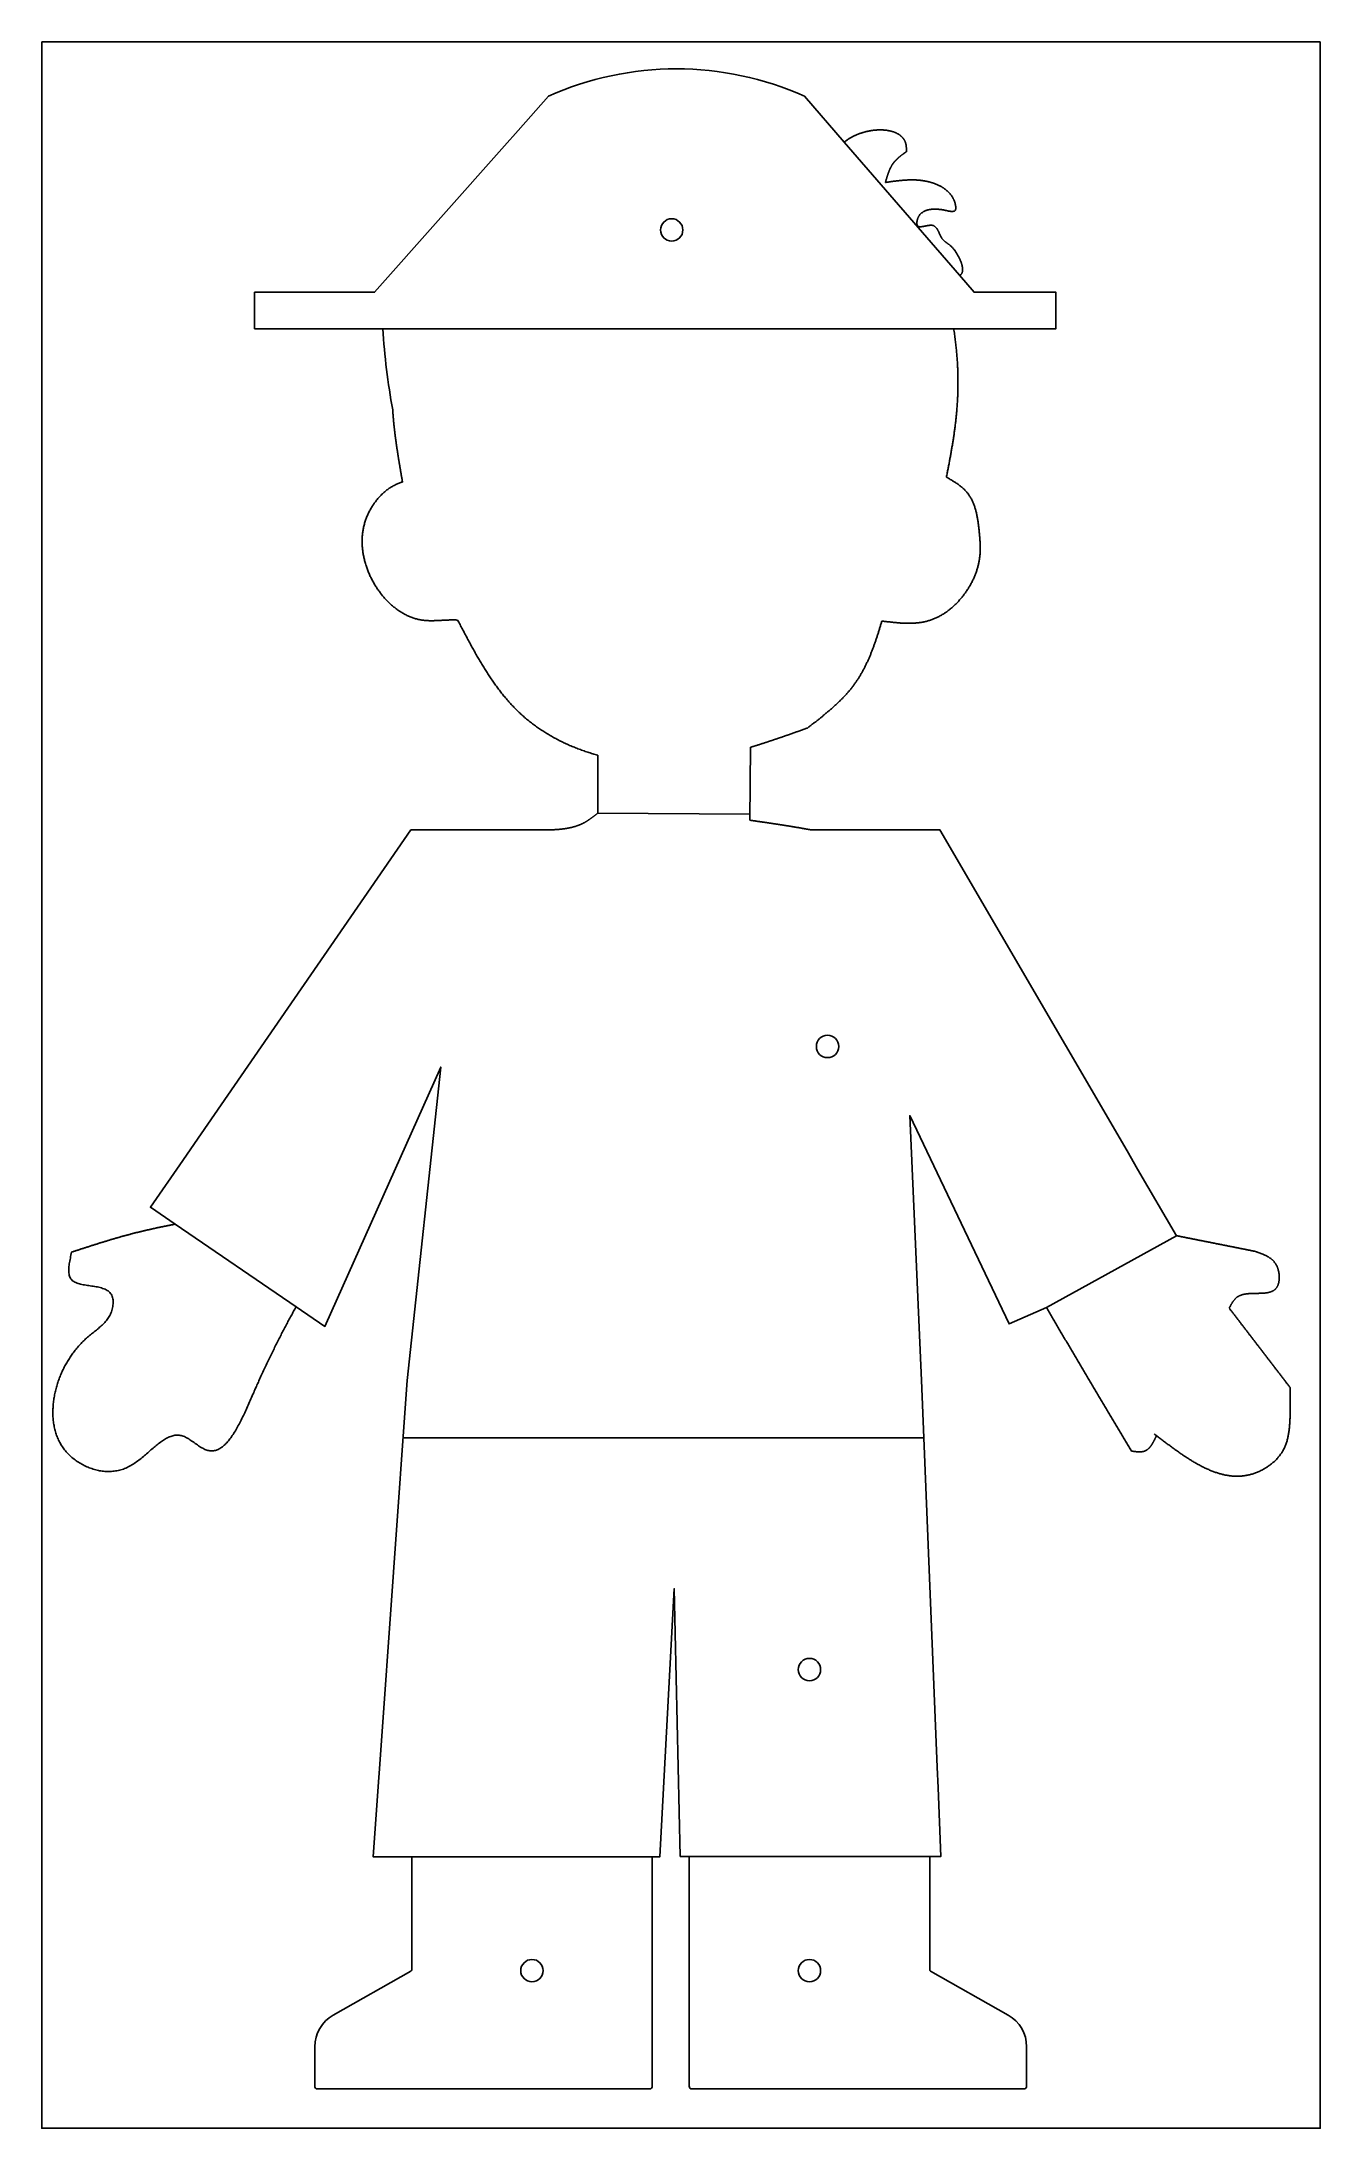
# Model space of a CAD drawing. Header units: millimetres. Extents: x 111 to 2999, y 81 to 1941.
# Drawn here: x 1904 to 2474, y 81 to 1011 of the extents above; entities that cross this region are included whole.
import ezdxf

# ---------------------------------------------------------------- set-up
doc = ezdxf.new("R2010")
doc.units = ezdxf.units.MM
doc.layers.add('RANGO', color=6, linetype='Continuous')

msp = doc.modelspace()

# ---------------------------------------------------------------- linework, layer by layer
for p, q in [((1903.76, 981.29), (1903.76, 1011.29)), ((2473.76, 981.29), (2473.76, 1011.29)), ((2116.1, 971.78), (2110.03, 964.93)), ((2261.5, 966.57), (2312.87, 907.21)), ((2040.1, 883.38), (2310.33, 883.38)), ((2219.69, 696.8), (2219.49, 664.31)), ((2151.6, 667.43), (2219.5, 667.01)), ((1966.67, 512.71), (1971.86, 520.22)), ((2387.62, 516.92), (2392.34, 508.84)), ((1963.25, 484.27), (2017.15, 447.44)), ((2351.77, 447.17), (2409.67, 479.12)), ((2297.07, 388.98), (2064.81, 388.99)), ((2054.51, 243.51), (2053.81, 233.64)), ((2303.02, 242.22), (2303.39, 233.02)), ((2068.72, 202.25), (2175.93, 202.25)), ((2188.34, 202.46), (2192.4, 202.45)), ((2192.4, 202.45), (2299.62, 202.46)), ((2246.01, 202.46), (2299.62, 202.46)), ((2066.47, 98.84), (2076.47, 98.84)), ((2310.85, 98.84), (2320.85, 98.84))]:
    msp.add_line(p, q)
at = {"color": 0}
for points in [[(1903.76, 1011.29), (2473.76, 1011.29)], [(2473.76, 981.29), (2473.76, 81.29), (1903.76, 81.29), (1903.76, 981.29)]]:
    msp.add_lwpolyline(points, dxfattribs=at)
for points in [[(2261.5, 966.57), (2243.78, 987.05, 0.21277), (2129.63, 987.05), (2116.1, 971.78)], [(2066.47, 98.84), (2026.69, 98.84, -0.414214), (2025.49, 100.04), (2025.49, 117.6, -0.270499), (2033.72, 131.71), (2068.31, 151.25, 0.270499), (2068.72, 151.94), (2068.72, 202.25)], [(2175.93, 202.25), (2175.93, 100.04, -0.414214), (2174.73, 98.84), (2076.47, 98.84)], [(2192.4, 202.45), (2192.4, 100.04, 0.414214), (2193.6, 98.84), (2310.85, 98.84)], [(2320.85, 98.84), (2341.65, 98.84, 0.414214), (2342.85, 100.04), (2342.85, 117.6, 0.270499), (2334.61, 131.71), (2300.02, 151.25, -0.270499), (2299.62, 151.94), (2299.62, 202.45)]]:
    msp.add_lwpolyline(points, format="xyb")
for points in [[(2110.03, 964.93), (2052.18, 899.66), (1998.65, 899.66), (1998.65, 891.85), (1998.65, 883.38), (2038.21, 883.38), (2040.1, 883.38)], [(2310.33, 883.38), (2333.05, 883.38), (2355.87, 883.38), (2355.87, 899.66), (2319.41, 899.66), (2312.87, 907.21)], [(1971.86, 520.22), (2068.33, 659.99), (2130.25, 659.99)], [(2246.78, 659.99), (2304.2, 659.99), (2387.62, 516.92)], [(2066.62, 414.54), (2066.61, 414.54), (2081.67, 554.29), (2030, 438.66), (2017.15, 447.44)], [(2351.66, 447.17), (2335.06, 439.8), (2290.74, 532.65), (2296.04, 414.54), (2296.04, 414.54)], [(1963.25, 484.27), (1952.24, 491.79), (1966.67, 512.71)], [(2392.34, 508.84), (2409.67, 479.12)], [(2054.51, 243.51), (2066.63, 414.75)], [(2296.03, 414.74), (2303.02, 242.22)], [(2188.34, 202.46), (2185.75, 321.8), (2179.25, 202.25), (2175.93, 202.25)], [(2068.72, 202.25), (2051.59, 202.25), (2053.81, 233.64)], [(2303.39, 233.02), (2304.63, 202.46), (2299.62, 202.46)]]:
    msp.add_lwpolyline(points)
for points in [[(2261.5, 966.57, 0), (2261.7, 966.72, 0), (2261.89, 966.88, 0), (2262.1, 967.03, 0), (2262.3, 967.17, 0), (2262.5, 967.32, 0), (2262.71, 967.46, 0), (2262.92, 967.6, 0), (2263.13, 967.74, 0), (2263.34, 967.88, 0), (2263.55, 968.02, 0), (2263.77, 968.15, 0), (2263.98, 968.28, 0), (2264.2, 968.41, 0), (2264.42, 968.53, 0), (2264.64, 968.66, 0), (2264.87, 968.78, 0), (2265.09, 968.9, 0), (2265.32, 969.01, 0), (2265.54, 969.13, 0), (2265.77, 969.24, 0), (2266, 969.35, 0), (2266.23, 969.46, 0), (2266.46, 969.57, 0), (2266.7, 969.67, 0), (2266.93, 969.77, 0), (2267.17, 969.87, 0), (2267.4, 969.97, 0), (2267.64, 970.06, 0), (2267.88, 970.16, 0), (2268.11, 970.25, 0), (2268.35, 970.33, 0), (2268.59, 970.42, 0), (2268.84, 970.5, 0), (2269.08, 970.59, 0), (2269.32, 970.66, 0), (2269.56, 970.74, 0), (2269.8, 970.82, 0), (2270.05, 970.89, 0), (2270.29, 970.96, 0), (2270.54, 971.03, 0), (2270.78, 971.09, 0), (2271.03, 971.16, 0), (2271.27, 971.22, 0), (2271.52, 971.28, 0), (2271.76, 971.33, 0), (2272.01, 971.39, 0), (2272.25, 971.44, 0), (2272.5, 971.49, 0), (2272.74, 971.53, 0), (2272.99, 971.58, 0), (2273.24, 971.62, 0), (2273.48, 971.66, 0), (2273.73, 971.7, 0), (2273.97, 971.74, 0), (2274.22, 971.77, 0), (2274.46, 971.8, 0), (2274.7, 971.83, 0), (2274.95, 971.86, 0), (2275.19, 971.88, 0), (2275.43, 971.9, 0), (2275.67, 971.92, 0), (2275.91, 971.94, 0), (2276.15, 971.96, 0), (2276.39, 971.97, 0), (2276.63, 971.98, 0), (2276.87, 971.99, 0), (2277.11, 971.99, 0), (2277.34, 972, 0), (2277.58, 972, 0), (2277.81, 972, 0), (2278.04, 971.99, 0), (2278.28, 971.99, 0), (2278.51, 971.98, 0), (2278.74, 971.97, 0), (2278.96, 971.95, 0), (2279.19, 971.94, 0), (2279.42, 971.92, 0), (2279.64, 971.9, 0), (2279.86, 971.88, 0), (2280.09, 971.85, 0), (2280.31, 971.83, 0), (2280.52, 971.8, 0), (2280.74, 971.76, 0), (2280.96, 971.73, 0), (2281.17, 971.69, 0), (2281.38, 971.65, 0), (2281.59, 971.61, 0), (2281.8, 971.57, 0), (2282, 971.52, 0), (2282.21, 971.47, 0), (2282.41, 971.42, 0), (2282.61, 971.37, 0), (2282.81, 971.31, 0), (2283, 971.26, 0), (2283.2, 971.19, 0), (2283.39, 971.13, 0), (2283.58, 971.07, 0), (2283.77, 971, 0), (2283.95, 970.93, 0), (2284.13, 970.85, 0), (2284.31, 970.78, 0), (2284.49, 970.7, 0), (2284.67, 970.62, 0), (2284.84, 970.54, 0), (2285.01, 970.45, 0), (2285.18, 970.37, 0), (2285.34, 970.28, 0), (2285.5, 970.18, 0), (2285.66, 970.09, 0), (2285.82, 969.99, 0), (2285.97, 969.89, 0), (2286.12, 969.79, 0), (2286.27, 969.69, 0), (2286.41, 969.58, 0), (2286.55, 969.47, 0), (2286.69, 969.36, 0), (2286.82, 969.24, 0), (2286.96, 969.13, 0), (2287.08, 969.01, 0), (2287.21, 968.88, 0), (2287.33, 968.76, 0), (2287.45, 968.63, 0), (2287.56, 968.5, 0), (2287.68, 968.37, 0), (2287.78, 968.24, 0), (2287.89, 968.1, 0), (2287.99, 967.96, 0), (2288.08, 967.82, 0), (2288.18, 967.68, 0), (2288.27, 967.53, 0), (2288.35, 967.38, 0), (2288.43, 967.23, 0), (2288.51, 967.07, 0), (2288.59, 966.92, 0), (2288.66, 966.76, 0), (2288.72, 966.6, 0), (2288.78, 966.43, 0), (2288.84, 966.26, 0), (2288.89, 966.09, 0), (2288.94, 965.92, 0), (2288.99, 965.75, 0), (2289.03, 965.57, 0), (2289.07, 965.39, 0), (2289.1, 965.21, 0), (2289.13, 965.03, 0), (2289.15, 964.84, 0), (2289.17, 964.65, 0), (2289.19, 964.46, 0), (2289.21, 964.27, 0), (2289.22, 964.08, 0), (2289.23, 963.88, 0), (2289.24, 963.69, 0), (2289.24, 963.49, 0), (2289.25, 963.29, 0), (2289.25, 963.09, 0), (2289.25, 962.89, 0), (2289.26, 962.69, 0), (2289.26, 962.49, 0), (2289.26, 962.29, 0)], [(2279.91, 948.58, 0), (2279.94, 948.68, 0), (2279.97, 948.79, 0), (2280, 948.9, 0), (2280.03, 949, 0), (2280.06, 949.11, 0), (2280.09, 949.22, 0), (2280.12, 949.32, 0), (2280.15, 949.43, 0), (2280.18, 949.54, 0), (2280.21, 949.65, 0), (2280.24, 949.75, 0), (2280.27, 949.86, 0), (2280.3, 949.97, 0), (2280.33, 950.07, 0), (2280.36, 950.18, 0), (2280.39, 950.28, 0), (2280.43, 950.39, 0), (2280.46, 950.5, 0), (2280.49, 950.6, 0), (2280.52, 950.71, 0), (2280.55, 950.81, 0), (2280.58, 950.92, 0), (2280.61, 951.03, 0), (2280.65, 951.13, 0), (2280.68, 951.24, 0), (2280.71, 951.34, 0), (2280.75, 951.45, 0), (2280.78, 951.55, 0), (2280.81, 951.66, 0), (2280.85, 951.76, 0), (2280.88, 951.86, 0), (2280.91, 951.97, 0), (2280.95, 952.07, 0), (2280.98, 952.18, 0), (2281.02, 952.28, 0), (2281.05, 952.38, 0), (2281.09, 952.49, 0), (2281.12, 952.59, 0), (2281.16, 952.69, 0), (2281.2, 952.79, 0), (2281.23, 952.9, 0), (2281.27, 953, 0), (2281.31, 953.1, 0), (2281.35, 953.2, 0), (2281.38, 953.3, 0), (2281.42, 953.4, 0), (2281.46, 953.5, 0), (2281.5, 953.6, 0), (2281.54, 953.7, 0), (2281.58, 953.8, 0), (2281.62, 953.9, 0), (2281.66, 954, 0), (2281.71, 954.1, 0), (2281.75, 954.2, 0), (2281.79, 954.29, 0), (2281.83, 954.39, 0), (2281.88, 954.49, 0), (2281.92, 954.59, 0), (2281.97, 954.68, 0), (2282.01, 954.78, 0), (2282.06, 954.87, 0), (2282.1, 954.97, 0), (2282.15, 955.06, 0), (2282.2, 955.16, 0), (2282.24, 955.25, 0), (2282.29, 955.35, 0), (2282.34, 955.44, 0), (2282.39, 955.53, 0), (2282.44, 955.63, 0), (2282.49, 955.72, 0), (2282.54, 955.81, 0), (2282.59, 955.9, 0), (2282.65, 955.99, 0), (2282.7, 956.08, 0), (2282.75, 956.17, 0), (2282.81, 956.26, 0), (2282.86, 956.35, 0), (2282.92, 956.44, 0), (2282.97, 956.53, 0), (2283.03, 956.62, 0), (2283.09, 956.7, 0), (2283.15, 956.79, 0), (2283.21, 956.88, 0), (2283.27, 956.96, 0), (2283.33, 957.05, 0), (2283.39, 957.13, 0), (2283.45, 957.22, 0), (2283.51, 957.3, 0), (2283.58, 957.38, 0), (2283.64, 957.46, 0), (2283.7, 957.55, 0), (2283.77, 957.63, 0), (2283.84, 957.71, 0), (2283.9, 957.79, 0), (2283.97, 957.87, 0), (2284.04, 957.95, 0), (2284.11, 958.03, 0), (2284.18, 958.11, 0), (2284.25, 958.18, 0), (2284.32, 958.26, 0), (2284.39, 958.34, 0), (2284.46, 958.41, 0), (2284.54, 958.49, 0), (2284.61, 958.57, 0), (2284.68, 958.64, 0), (2284.76, 958.72, 0), (2284.83, 958.79, 0), (2284.91, 958.86, 0), (2284.99, 958.94, 0), (2285.06, 959.01, 0), (2285.14, 959.08, 0), (2285.22, 959.16, 0), (2285.3, 959.23, 0), (2285.38, 959.3, 0), (2285.45, 959.37, 0), (2285.53, 959.44, 0), (2285.61, 959.51, 0), (2285.7, 959.59, 0), (2285.78, 959.66, 0), (2285.86, 959.73, 0), (2285.94, 959.79, 0), (2286.02, 959.86, 0), (2286.11, 959.93, 0), (2286.19, 960, 0), (2286.27, 960.07, 0), (2286.36, 960.14, 0), (2286.44, 960.21, 0), (2286.52, 960.27, 0), (2286.61, 960.34, 0), (2286.69, 960.41, 0), (2286.78, 960.48, 0), (2286.87, 960.54, 0), (2286.95, 960.61, 0), (2287.04, 960.68, 0), (2287.13, 960.74, 0), (2287.21, 960.81, 0), (2287.3, 960.87, 0), (2287.39, 960.94, 0), (2287.47, 961.01, 0), (2287.56, 961.07, 0), (2287.65, 961.14, 0), (2287.74, 961.2, 0), (2287.83, 961.27, 0), (2287.92, 961.33, 0), (2288, 961.4, 0), (2288.09, 961.46, 0), (2288.18, 961.52, 0), (2288.27, 961.59, 0), (2288.36, 961.65, 0), (2288.45, 961.72, 0), (2288.54, 961.78, 0), (2288.63, 961.85, 0), (2288.72, 961.91, 0), (2288.81, 961.97, 0), (2288.9, 962.04, 0), (2288.99, 962.1, 0), (2289.08, 962.17, 0), (2289.17, 962.23, 0), (2289.26, 962.29, 0)], [(2279.91, 948.58, 0), (2280.13, 948.61, 0), (2280.35, 948.64, 0), (2280.57, 948.67, 0), (2280.78, 948.7, 0), (2281, 948.73, 0), (2281.22, 948.77, 0), (2281.44, 948.8, 0), (2281.66, 948.83, 0), (2281.88, 948.86, 0), (2282.1, 948.89, 0), (2282.32, 948.92, 0), (2282.53, 948.95, 0), (2282.75, 948.98, 0), (2282.97, 949.01, 0), (2283.19, 949.04, 0), (2283.41, 949.07, 0), (2283.63, 949.1, 0), (2283.85, 949.13, 0), (2284.06, 949.15, 0), (2284.28, 949.18, 0), (2284.5, 949.21, 0), (2284.72, 949.24, 0), (2284.94, 949.26, 0), (2285.16, 949.29, 0), (2285.38, 949.31, 0), (2285.59, 949.34, 0), (2285.81, 949.36, 0), (2286.03, 949.38, 0), (2286.25, 949.41, 0), (2286.47, 949.43, 0), (2286.69, 949.45, 0), (2286.9, 949.47, 0), (2287.12, 949.49, 0), (2287.34, 949.51, 0), (2287.56, 949.53, 0), (2287.78, 949.55, 0), (2288, 949.57, 0), (2288.21, 949.58, 0), (2288.43, 949.6, 0), (2288.65, 949.61, 0), (2288.87, 949.63, 0), (2289.09, 949.64, 0), (2289.3, 949.65, 0), (2289.52, 949.66, 0), (2289.74, 949.67, 0), (2289.96, 949.68, 0), (2290.18, 949.69, 0), (2290.39, 949.7, 0), (2290.61, 949.7, 0), (2290.83, 949.71, 0), (2291.05, 949.71, 0), (2291.27, 949.71, 0), (2291.48, 949.72, 0), (2291.7, 949.72, 0), (2291.92, 949.72, 0), (2292.14, 949.71, 0), (2292.35, 949.71, 0), (2292.57, 949.71, 0), (2292.79, 949.7, 0), (2293.01, 949.69, 0), (2293.22, 949.69, 0), (2293.44, 949.68, 0), (2293.66, 949.67, 0), (2293.88, 949.65, 0), (2294.09, 949.64, 0), (2294.31, 949.62, 0), (2294.53, 949.61, 0), (2294.75, 949.59, 0), (2294.96, 949.57, 0), (2295.18, 949.55, 0), (2295.4, 949.53, 0), (2295.61, 949.5, 0), (2295.83, 949.48, 0), (2296.05, 949.45, 0), (2296.26, 949.42, 0), (2296.48, 949.39, 0), (2296.7, 949.36, 0), (2296.91, 949.32, 0), (2297.13, 949.29, 0), (2297.35, 949.25, 0), (2297.56, 949.21, 0), (2297.78, 949.17, 0), (2298, 949.13, 0), (2298.21, 949.09, 0), (2298.43, 949.04, 0), (2298.65, 948.99, 0), (2298.86, 948.94, 0), (2299.08, 948.89, 0), (2299.3, 948.84, 0), (2299.51, 948.78, 0), (2299.73, 948.72, 0), (2299.94, 948.66, 0), (2300.16, 948.6, 0), (2300.37, 948.54, 0), (2300.59, 948.47, 0), (2300.81, 948.4, 0), (2301.02, 948.33, 0), (2301.24, 948.26, 0), (2301.45, 948.19, 0), (2301.67, 948.11, 0), (2301.88, 948.03, 0), (2302.09, 947.95, 0), (2302.3, 947.87, 0), (2302.52, 947.78, 0), (2302.73, 947.7, 0), (2302.94, 947.61, 0), (2303.15, 947.52, 0), (2303.35, 947.42, 0), (2303.56, 947.32, 0), (2303.77, 947.23, 0), (2303.97, 947.12, 0), (2304.17, 947.02, 0), (2304.38, 946.92, 0), (2304.58, 946.81, 0), (2304.78, 946.7, 0), (2304.97, 946.58, 0), (2305.17, 946.47, 0), (2305.36, 946.35, 0), (2305.55, 946.23, 0), (2305.75, 946.1, 0), (2305.93, 945.98, 0), (2306.12, 945.85, 0), (2306.3, 945.72, 0), (2306.49, 945.59, 0), (2306.67, 945.45, 0), (2306.84, 945.31, 0), (2307.02, 945.17, 0), (2307.19, 945.03, 0), (2307.36, 944.88, 0), (2307.53, 944.73, 0), (2307.7, 944.58, 0), (2307.86, 944.42, 0), (2308.02, 944.26, 0), (2308.18, 944.1, 0), (2308.33, 943.94, 0), (2308.48, 943.77, 0), (2308.63, 943.6, 0), (2308.78, 943.43, 0), (2308.92, 943.26, 0), (2309.06, 943.08, 0), (2309.19, 942.9, 0), (2309.32, 942.71, 0), (2309.45, 942.53, 0), (2309.58, 942.34, 0), (2309.7, 942.14, 0), (2309.82, 941.95, 0), (2309.93, 941.75, 0), (2310.04, 941.55, 0), (2310.15, 941.34, 0), (2310.25, 941.13, 0), (2310.35, 940.92, 0), (2310.44, 940.71, 0), (2310.53, 940.49, 0), (2310.62, 940.27, 0), (2310.7, 940.05, 0), (2310.77, 939.82, 0), (2310.85, 939.59, 0), (2310.92, 939.35, 0), (2310.98, 939.12, 0), (2311.04, 938.88, 0), (2311.09, 938.63, 0), (2311.14, 938.39, 0), (2311.18, 938.14, 0), (2311.22, 937.89, 0), (2311.25, 937.65, 0), (2311.26, 937.42, 0), (2311.27, 937.19, 0), (2311.26, 936.97, 0), (2311.24, 936.76, 0), (2311.2, 936.57, 0), (2311.15, 936.4, 0), (2311.08, 936.24, 0), (2310.99, 936.1, 0), (2310.89, 935.99, 0), (2310.77, 935.89, 0), (2310.63, 935.81, 0), (2310.48, 935.75, 0), (2310.31, 935.7, 0), (2310.13, 935.67, 0), (2309.93, 935.65, 0), (2309.73, 935.64, 0), (2309.51, 935.64, 0), (2309.28, 935.66, 0), (2309.05, 935.68, 0), (2308.8, 935.71, 0), (2308.55, 935.75, 0), (2308.29, 935.79, 0), (2308.02, 935.84, 0), (2307.75, 935.9, 0), (2307.48, 935.95, 0), (2307.2, 936.01, 0), (2306.92, 936.07, 0), (2306.63, 936.13, 0), (2306.35, 936.19, 0), (2306.07, 936.25, 0), (2305.78, 936.3, 0), (2305.5, 936.35, 0), (2305.22, 936.39, 0), (2304.94, 936.44, 0), (2304.66, 936.48, 0), (2304.38, 936.51, 0), (2304.1, 936.54, 0), (2303.82, 936.57, 0), (2303.55, 936.6, 0), (2303.27, 936.62, 0), (2303, 936.64, 0), (2302.73, 936.65, 0), (2302.46, 936.66, 0), (2302.2, 936.67, 0), (2301.93, 936.67, 0), (2301.67, 936.67, 0), (2301.41, 936.66, 0), (2301.16, 936.65, 0), (2300.9, 936.64, 0), (2300.65, 936.62, 0), (2300.4, 936.59, 0), (2300.15, 936.56, 0), (2299.91, 936.53, 0), (2299.67, 936.5, 0), (2299.43, 936.45, 0), (2299.2, 936.41, 0), (2298.97, 936.36, 0), (2298.74, 936.3, 0), (2298.52, 936.24, 0), (2298.3, 936.17, 0), (2298.09, 936.1, 0), (2297.88, 936.03, 0), (2297.67, 935.94, 0), (2297.47, 935.86, 0), (2297.27, 935.77, 0), (2297.08, 935.67, 0), (2296.89, 935.57, 0), (2296.7, 935.46, 0), (2296.52, 935.35, 0), (2296.35, 935.23, 0), (2296.18, 935.1, 0), (2296.01, 934.97, 0), (2295.85, 934.83, 0), (2295.7, 934.69, 0), (2295.55, 934.54, 0), (2295.41, 934.39, 0), (2295.27, 934.23, 0), (2295.14, 934.06, 0), (2295.01, 933.89, 0), (2294.89, 933.71, 0), (2294.78, 933.53, 0), (2294.67, 933.34, 0), (2294.57, 933.14, 0), (2294.47, 932.94, 0), (2294.39, 932.73, 0), (2294.31, 932.51, 0), (2294.23, 932.28, 0), (2294.16, 932.05, 0), (2294.1, 931.82, 0), (2294.05, 931.58, 0), (2294.01, 931.33, 0), (2293.97, 931.09, 0), (2293.95, 930.85, 0), (2293.94, 930.61, 0), (2293.94, 930.38, 0), (2293.95, 930.16, 0), (2293.97, 929.96, 0), (2294.02, 929.76, 0), (2294.07, 929.59, 0), (2294.15, 929.43, 0), (2294.24, 929.29, 0), (2294.34, 929.17, 0), (2294.47, 929.07, 0), (2294.61, 928.99, 0), (2294.76, 928.93, 0), (2294.93, 928.89, 0), (2295.1, 928.85, 0), (2295.29, 928.83, 0), (2295.49, 928.83, 0), (2295.71, 928.83, 0), (2295.93, 928.85, 0), (2296.15, 928.87, 0), (2296.39, 928.9, 0), (2296.63, 928.94, 0), (2296.88, 928.98, 0), (2297.13, 929.03, 0), (2297.38, 929.08, 0), (2297.64, 929.13, 0), (2297.9, 929.19, 0), (2298.16, 929.24, 0), (2298.43, 929.29, 0), (2298.69, 929.33, 0), (2298.95, 929.38, 0), (2299.21, 929.41, 0), (2299.46, 929.44, 0), (2299.71, 929.47, 0), (2299.96, 929.48, 0), (2300.2, 929.49, 0), (2300.43, 929.48, 0), (2300.66, 929.46, 0), (2300.87, 929.43, 0), (2301.08, 929.38, 0), (2301.28, 929.31, 0), (2301.47, 929.24, 0), (2301.65, 929.14, 0), (2301.82, 929.04, 0), (2301.99, 928.92, 0), (2302.14, 928.79, 0), (2302.29, 928.65, 0), (2302.44, 928.5, 0), (2302.57, 928.34, 0), (2302.71, 928.17, 0), (2302.83, 928, 0), (2302.96, 927.81, 0), (2303.07, 927.62, 0), (2303.19, 927.42, 0), (2303.3, 927.22, 0), (2303.4, 927.01, 0), (2303.51, 926.8, 0), (2303.61, 926.59, 0), (2303.71, 926.37, 0), (2303.81, 926.15, 0), (2303.91, 925.93, 0), (2304.01, 925.71, 0), (2304.11, 925.49, 0), (2304.21, 925.28, 0), (2304.31, 925.06, 0), (2304.42, 924.84, 0), (2304.52, 924.63, 0), (2304.63, 924.43, 0), (2304.74, 924.22, 0), (2304.85, 924.03, 0), (2304.97, 923.84, 0), (2305.09, 923.65, 0), (2305.21, 923.47, 0), (2305.34, 923.3, 0), (2305.48, 923.14, 0), (2305.62, 922.99, 0), (2305.76, 922.84, 0), (2305.91, 922.69, 0), (2306.06, 922.55, 0), (2306.22, 922.42, 0), (2306.37, 922.28, 0), (2306.54, 922.15, 0), (2306.7, 922.03, 0), (2306.87, 921.9, 0), (2307.04, 921.77, 0), (2307.21, 921.65, 0), (2307.38, 921.52, 0), (2307.56, 921.39, 0), (2307.74, 921.26, 0), (2307.92, 921.13, 0), (2308.1, 921, 0), (2308.28, 920.86, 0), (2308.46, 920.71, 0), (2308.64, 920.56, 0), (2308.83, 920.41, 0), (2309.01, 920.25, 0), (2309.19, 920.08, 0), (2309.37, 919.9, 0), (2309.55, 919.72, 0), (2309.73, 919.53, 0), (2309.91, 919.33, 0), (2310.09, 919.13, 0), (2310.27, 918.92, 0), (2310.45, 918.7, 0), (2310.62, 918.48, 0), (2310.79, 918.25, 0), (2310.96, 918.02, 0), (2311.13, 917.78, 0), (2311.3, 917.54, 0), (2311.46, 917.3, 0), (2311.62, 917.05, 0), (2311.78, 916.8, 0), (2311.93, 916.54, 0), (2312.09, 916.29, 0), (2312.23, 916.03, 0), (2312.38, 915.77, 0), (2312.52, 915.5, 0), (2312.66, 915.24, 0), (2312.79, 914.97, 0), (2312.92, 914.71, 0), (2313.04, 914.44, 0), (2313.16, 914.17, 0), (2313.28, 913.91, 0), (2313.39, 913.64, 0), (2313.49, 913.38, 0), (2313.59, 913.11, 0), (2313.68, 912.85, 0), (2313.77, 912.59, 0), (2313.85, 912.33, 0), (2313.93, 912.08, 0), (2314, 911.82, 0), (2314.06, 911.57, 0), (2314.12, 911.33, 0), (2314.17, 911.08, 0), (2314.21, 910.84, 0), (2314.25, 910.61, 0), (2314.28, 910.38, 0), (2314.3, 910.15, 0), (2314.31, 909.94, 0), (2314.32, 909.72, 0), (2314.31, 909.51, 0), (2314.3, 909.31, 0), (2314.28, 909.12, 0), (2314.26, 908.93, 0), (2314.22, 908.75, 0), (2314.17, 908.58, 0), (2314.12, 908.41, 0), (2314.06, 908.25, 0), (2313.98, 908.1, 0), (2313.9, 907.96, 0), (2313.81, 907.83, 0), (2313.71, 907.71, 0), (2313.6, 907.6, 0), (2313.47, 907.5, 0), (2313.34, 907.41, 0), (2313.2, 907.33, 0), (2313.04, 907.26, 0), (2312.88, 907.2, 0)], [(2310.34, 883.38, 0), (2310.44, 882.73, 0), (2310.54, 882.09, 0), (2310.63, 881.45, 0), (2310.72, 880.81, 0), (2310.81, 880.17, 0), (2310.89, 879.54, 0), (2310.98, 878.91, 0), (2311.06, 878.28, 0), (2311.13, 877.66, 0), (2311.21, 877.04, 0), (2311.28, 876.42, 0), (2311.35, 875.8, 0), (2311.41, 875.19, 0), (2311.47, 874.58, 0), (2311.54, 873.97, 0), (2311.59, 873.37, 0), (2311.65, 872.77, 0), (2311.7, 872.17, 0), (2311.75, 871.57, 0), (2311.8, 870.98, 0), (2311.84, 870.38, 0), (2311.88, 869.8, 0), (2311.92, 869.21, 0), (2311.96, 868.62, 0), (2312, 868.04, 0), (2312.03, 867.46, 0), (2312.06, 866.89, 0), (2312.09, 866.31, 0), (2312.11, 865.74, 0), (2312.14, 865.17, 0), (2312.16, 864.6, 0), (2312.18, 864.04, 0), (2312.19, 863.47, 0), (2312.21, 862.91, 0), (2312.22, 862.35, 0), (2312.23, 861.8, 0), (2312.24, 861.24, 0), (2312.24, 860.69, 0), (2312.24, 860.14, 0), (2312.25, 859.59, 0), (2312.25, 859.05, 0), (2312.24, 858.5, 0), (2312.24, 857.96, 0), (2312.23, 857.42, 0), (2312.22, 856.89, 0), (2312.21, 856.35, 0), (2312.2, 855.82, 0), (2312.18, 855.28, 0), (2312.17, 854.75, 0), (2312.15, 854.23, 0), (2312.13, 853.7, 0), (2312.11, 853.17, 0), (2312.08, 852.65, 0), (2312.06, 852.13, 0), (2312.03, 851.61, 0), (2312, 851.09, 0), (2311.97, 850.58, 0), (2311.94, 850.06, 0), (2311.91, 849.55, 0), (2311.87, 849.04, 0), (2311.84, 848.53, 0), (2311.8, 848.02, 0), (2311.76, 847.52, 0), (2311.72, 847.01, 0), (2311.67, 846.51, 0), (2311.63, 846.01, 0), (2311.58, 845.51, 0), (2311.53, 845.01, 0), (2311.49, 844.51, 0), (2311.44, 844.02, 0), (2311.38, 843.52, 0), (2311.33, 843.03, 0), (2311.28, 842.54, 0), (2311.22, 842.05, 0), (2311.17, 841.56, 0), (2311.11, 841.07, 0), (2311.05, 840.58, 0), (2310.99, 840.1, 0), (2310.93, 839.61, 0), (2310.87, 839.13, 0), (2310.8, 838.65, 0), (2310.74, 838.16, 0), (2310.67, 837.68, 0), (2310.6, 837.21, 0), (2310.54, 836.73, 0), (2310.47, 836.25, 0), (2310.4, 835.77, 0), (2310.33, 835.3, 0), (2310.26, 834.82, 0), (2310.18, 834.35, 0), (2310.11, 833.88, 0), (2310.04, 833.41, 0), (2309.96, 832.94, 0), (2309.89, 832.47, 0), (2309.81, 832, 0), (2309.73, 831.53, 0), (2309.65, 831.06, 0), (2309.57, 830.59, 0), (2309.49, 830.13, 0), (2309.41, 829.66, 0), (2309.33, 829.2, 0), (2309.25, 828.73, 0), (2309.17, 828.27, 0), (2309.09, 827.81, 0), (2309, 827.34, 0), (2308.92, 826.88, 0), (2308.84, 826.42, 0), (2308.75, 825.96, 0), (2308.67, 825.5, 0), (2308.58, 825.04, 0), (2308.5, 824.58, 0), (2308.41, 824.12, 0), (2308.32, 823.66, 0), (2308.24, 823.2, 0), (2308.15, 822.74, 0), (2308.06, 822.29, 0), (2307.97, 821.83, 0), (2307.89, 821.37, 0), (2307.8, 820.91, 0), (2307.71, 820.46, 0), (2307.62, 820, 0), (2307.53, 819.54, 0), (2307.44, 819.08, 0), (2307.35, 818.63, 0), (2307.26, 818.17, 0), (2307.18, 817.71, 0), (2307.09, 817.26, 0)], [(2064.6, 815.04, 0), (2064.56, 815.29, 0), (2064.51, 815.54, 0), (2064.47, 815.8, 0), (2064.42, 816.05, 0), (2064.38, 816.3, 0), (2064.34, 816.56, 0), (2064.29, 816.81, 0), (2064.25, 817.06, 0), (2064.21, 817.32, 0), (2064.16, 817.57, 0), (2064.12, 817.82, 0), (2064.08, 818.08, 0), (2064.03, 818.33, 0), (2063.99, 818.58, 0), (2063.95, 818.84, 0), (2063.9, 819.09, 0), (2063.86, 819.34, 0), (2063.82, 819.6, 0), (2063.77, 819.85, 0), (2063.73, 820.1, 0), (2063.69, 820.36, 0), (2063.65, 820.61, 0), (2063.6, 820.86, 0), (2063.56, 821.12, 0), (2063.52, 821.37, 0), (2063.48, 821.62, 0), (2063.43, 821.88, 0), (2063.39, 822.13, 0), (2063.35, 822.38, 0), (2063.31, 822.64, 0), (2063.26, 822.89, 0), (2063.22, 823.14, 0), (2063.18, 823.4, 0), (2063.14, 823.65, 0), (2063.1, 823.9, 0), (2063.06, 824.16, 0), (2063.01, 824.41, 0), (2062.97, 824.66, 0), (2062.93, 824.92, 0), (2062.89, 825.17, 0), (2062.85, 825.42, 0), (2062.81, 825.68, 0), (2062.77, 825.93, 0), (2062.73, 826.18, 0), (2062.69, 826.44, 0), (2062.65, 826.69, 0), (2062.61, 826.94, 0), (2062.57, 827.2, 0), (2062.53, 827.45, 0), (2062.49, 827.7, 0), (2062.45, 827.96, 0), (2062.41, 828.21, 0), (2062.37, 828.46, 0), (2062.33, 828.72, 0), (2062.3, 828.97, 0), (2062.26, 829.22, 0), (2062.22, 829.48, 0), (2062.18, 829.73, 0), (2062.14, 829.98, 0), (2062.11, 830.23, 0), (2062.07, 830.49, 0), (2062.03, 830.74, 0), (2061.99, 830.99, 0), (2061.96, 831.25, 0), (2061.92, 831.5, 0), (2061.89, 831.75, 0), (2061.85, 832.01, 0), (2061.81, 832.26, 0), (2061.78, 832.51, 0), (2061.74, 832.76, 0), (2061.71, 833.02, 0), (2061.67, 833.27, 0), (2061.64, 833.52, 0), (2061.6, 833.78, 0), (2061.57, 834.03, 0), (2061.54, 834.28, 0), (2061.5, 834.53, 0), (2061.47, 834.79, 0), (2061.44, 835.04, 0), (2061.4, 835.29, 0), (2061.37, 835.55, 0), (2061.34, 835.8, 0), (2061.31, 836.05, 0), (2061.28, 836.3, 0), (2061.24, 836.56, 0), (2061.21, 836.81, 0), (2061.18, 837.06, 0), (2061.15, 837.31, 0), (2061.12, 837.57, 0), (2061.09, 837.82, 0), (2061.06, 838.07, 0), (2061.03, 838.32, 0), (2061, 838.58, 0), (2060.98, 838.83, 0), (2060.95, 839.08, 0), (2060.92, 839.34, 0), (2060.89, 839.59, 0), (2060.86, 839.84, 0), (2060.84, 840.09, 0), (2060.81, 840.34, 0), (2060.78, 840.6, 0), (2060.76, 840.85, 0), (2060.73, 841.1, 0), (2060.71, 841.35, 0), (2060.68, 841.61, 0), (2060.66, 841.86, 0), (2060.63, 842.11, 0), (2060.61, 842.36, 0), (2060.59, 842.62, 0), (2060.56, 842.87, 0), (2060.54, 843.12, 0), (2060.52, 843.37, 0), (2060.5, 843.62, 0), (2060.48, 843.88, 0), (2060.45, 844.13, 0), (2060.43, 844.38, 0), (2060.41, 844.63, 0), (2060.39, 844.88, 0), (2060.37, 845.14, 0), (2060.35, 845.39, 0), (2060.34, 845.64, 0), (2060.32, 845.89, 0), (2060.3, 846.14, 0), (2060.28, 846.4, 0), (2060.27, 846.65, 0), (2060.25, 846.9, 0), (2060.23, 847.15, 0)], [(2064.6, 815.04, 0), (2064.21, 814.92, 0), (2063.83, 814.8, 0), (2063.44, 814.67, 0), (2063.06, 814.53, 0), (2062.68, 814.38, 0), (2062.31, 814.23, 0), (2061.93, 814.06, 0), (2061.56, 813.89, 0), (2061.19, 813.71, 0), (2060.83, 813.52, 0), (2060.46, 813.33, 0), (2060.1, 813.12, 0), (2059.75, 812.91, 0), (2059.39, 812.7, 0), (2059.04, 812.47, 0), (2058.69, 812.24, 0), (2058.35, 812, 0), (2058.01, 811.76, 0), (2057.67, 811.5, 0), (2057.33, 811.24, 0), (2057, 810.98, 0), (2056.68, 810.71, 0), (2056.35, 810.43, 0), (2056.03, 810.14, 0), (2055.72, 809.85, 0), (2055.4, 809.56, 0), (2055.1, 809.25, 0), (2054.79, 808.94, 0), (2054.49, 808.63, 0), (2054.2, 808.31, 0), (2053.91, 807.99, 0), (2053.62, 807.66, 0), (2053.34, 807.32, 0), (2053.06, 806.98, 0), (2052.79, 806.63, 0), (2052.52, 806.28, 0), (2052.26, 805.93, 0), (2052, 805.57, 0), (2051.75, 805.2, 0), (2051.5, 804.84, 0), (2051.26, 804.46, 0), (2051.02, 804.09, 0), (2050.79, 803.7, 0), (2050.56, 803.32, 0), (2050.34, 802.93, 0), (2050.12, 802.54, 0), (2049.91, 802.14, 0), (2049.71, 801.74, 0), (2049.51, 801.34, 0), (2049.32, 800.93, 0), (2049.13, 800.52, 0), (2048.95, 800.11, 0), (2048.77, 799.69, 0), (2048.61, 799.27, 0), (2048.44, 798.85, 0), (2048.29, 798.43, 0), (2048.14, 798, 0), (2047.99, 797.57, 0), (2047.86, 797.14, 0), (2047.73, 796.71, 0), (2047.61, 796.27, 0), (2047.49, 795.83, 0), (2047.38, 795.4, 0), (2047.28, 794.95, 0), (2047.18, 794.51, 0), (2047.1, 794.07, 0), (2047.02, 793.62, 0), (2046.94, 793.17, 0), (2046.88, 792.73, 0), (2046.82, 792.28, 0), (2046.76, 791.83, 0), (2046.72, 791.38, 0), (2046.68, 790.92, 0), (2046.65, 790.47, 0), (2046.63, 790.02, 0), (2046.61, 789.56, 0), (2046.6, 789.11, 0), (2046.59, 788.65, 0), (2046.6, 788.2, 0), (2046.61, 787.74, 0), (2046.62, 787.28, 0), (2046.64, 786.83, 0), (2046.67, 786.37, 0), (2046.71, 785.91, 0), (2046.75, 785.45, 0), (2046.8, 785, 0), (2046.85, 784.54, 0), (2046.91, 784.08, 0), (2046.98, 783.63, 0), (2047.05, 783.17, 0), (2047.13, 782.72, 0), (2047.21, 782.26, 0), (2047.3, 781.81, 0), (2047.4, 781.36, 0), (2047.5, 780.9, 0), (2047.61, 780.45, 0), (2047.72, 780, 0), (2047.84, 779.55, 0), (2047.96, 779.11, 0), (2048.09, 778.66, 0), (2048.23, 778.21, 0), (2048.37, 777.77, 0), (2048.52, 777.33, 0), (2048.67, 776.88, 0), (2048.83, 776.44, 0), (2048.99, 776.01, 0), (2049.15, 775.57, 0), (2049.33, 775.14, 0), (2049.5, 774.7, 0), (2049.69, 774.27, 0), (2049.87, 773.84, 0), (2050.06, 773.42, 0), (2050.26, 772.99, 0), (2050.46, 772.57, 0), (2050.67, 772.15, 0), (2050.88, 771.74, 0), (2051.1, 771.32, 0), (2051.32, 770.91, 0), (2051.54, 770.5, 0), (2051.77, 770.1, 0), (2052, 769.69, 0), (2052.24, 769.29, 0), (2052.48, 768.9, 0), (2052.73, 768.5, 0), (2052.98, 768.11, 0), (2053.23, 767.72, 0), (2053.49, 767.34, 0), (2053.76, 766.96, 0), (2054.02, 766.58, 0), (2054.29, 766.21, 0), (2054.57, 765.84, 0), (2054.85, 765.47, 0), (2055.13, 765.11, 0), (2055.41, 764.75, 0), (2055.7, 764.39, 0), (2056, 764.04, 0), (2056.29, 763.7, 0), (2056.59, 763.35, 0), (2056.9, 763.02, 0), (2057.2, 762.68, 0), (2057.51, 762.35, 0), (2057.83, 762.03, 0), (2058.14, 761.71, 0), (2058.46, 761.39, 0), (2058.78, 761.08, 0), (2059.11, 760.78, 0), (2059.44, 760.47, 0), (2059.77, 760.18, 0), (2060.11, 759.89, 0), (2060.44, 759.6, 0), (2060.78, 759.32, 0), (2061.13, 759.05, 0), (2061.47, 758.78, 0), (2061.82, 758.51, 0), (2062.17, 758.25, 0), (2062.52, 758, 0), (2062.88, 757.75, 0), (2063.24, 757.51, 0), (2063.6, 757.28, 0), (2063.96, 757.05, 0), (2064.33, 756.82, 0), (2064.69, 756.6, 0), (2065.06, 756.39, 0), (2065.43, 756.19, 0), (2065.81, 755.99, 0), (2066.18, 755.79, 0), (2066.56, 755.61, 0), (2066.94, 755.43, 0), (2067.32, 755.26, 0), (2067.7, 755.09, 0), (2068.09, 754.93, 0), (2068.47, 754.78, 0), (2068.86, 754.63, 0), (2069.25, 754.49, 0), (2069.64, 754.36, 0), (2070.03, 754.24, 0), (2070.43, 754.12, 0), (2070.82, 754.01, 0), (2071.22, 753.91, 0), (2071.62, 753.82, 0), (2072.01, 753.73, 0), (2072.41, 753.65, 0), (2072.81, 753.58, 0), (2073.22, 753.51, 0), (2073.62, 753.46, 0), (2074.02, 753.41, 0), (2074.43, 753.37, 0), (2074.83, 753.33, 0), (2075.24, 753.3, 0), (2075.65, 753.28, 0), (2076.05, 753.26, 0), (2076.46, 753.25, 0), (2076.87, 753.24, 0), (2077.28, 753.24, 0), (2077.69, 753.24, 0), (2078.1, 753.25, 0), (2078.51, 753.25, 0), (2078.92, 753.27, 0), (2079.33, 753.28, 0), (2079.74, 753.29, 0), (2080.16, 753.31, 0), (2080.57, 753.33, 0), (2080.98, 753.35, 0), (2081.39, 753.37, 0), (2081.8, 753.39, 0), (2082.22, 753.42, 0), (2082.63, 753.44, 0), (2083.04, 753.46, 0), (2083.45, 753.48, 0), (2083.86, 753.5, 0), (2084.28, 753.51, 0), (2084.69, 753.53, 0), (2085.1, 753.54, 0), (2085.51, 753.55, 0), (2085.92, 753.55, 0), (2086.33, 753.56, 0), (2086.74, 753.56, 0), (2087.15, 753.56, 0), (2087.56, 753.55, 0), (2087.97, 753.55, 0), (2088.38, 753.55, 0), (2088.79, 753.54, 0), (2089.19, 753.54, 0)], [(2307.09, 817.26, 0), (2307.43, 817.05, 0), (2307.78, 816.85, 0), (2308.12, 816.65, 0), (2308.47, 816.44, 0), (2308.81, 816.24, 0), (2309.15, 816.03, 0), (2309.49, 815.82, 0), (2309.83, 815.61, 0), (2310.17, 815.4, 0), (2310.5, 815.19, 0), (2310.83, 814.98, 0), (2311.16, 814.76, 0), (2311.49, 814.54, 0), (2311.81, 814.32, 0), (2312.13, 814.1, 0), (2312.45, 813.87, 0), (2312.76, 813.64, 0), (2313.07, 813.41, 0), (2313.37, 813.17, 0), (2313.67, 812.93, 0), (2313.97, 812.69, 0), (2314.26, 812.44, 0), (2314.54, 812.19, 0), (2314.82, 811.94, 0), (2315.09, 811.67, 0), (2315.36, 811.41, 0), (2315.62, 811.14, 0), (2315.87, 810.86, 0), (2316.12, 810.58, 0), (2316.36, 810.3, 0), (2316.59, 810.01, 0), (2316.81, 809.71, 0), (2317.03, 809.41, 0), (2317.24, 809.1, 0), (2317.45, 808.79, 0), (2317.65, 808.47, 0), (2317.84, 808.15, 0), (2318.02, 807.82, 0), (2318.2, 807.49, 0), (2318.38, 807.15, 0), (2318.54, 806.81, 0), (2318.71, 806.47, 0), (2318.86, 806.12, 0), (2319.01, 805.77, 0), (2319.16, 805.41, 0), (2319.3, 805.05, 0), (2319.43, 804.69, 0), (2319.56, 804.33, 0), (2319.69, 803.96, 0), (2319.81, 803.59, 0), (2319.92, 803.21, 0), (2320.03, 802.83, 0), (2320.14, 802.46, 0), (2320.24, 802.07, 0), (2320.34, 801.69, 0), (2320.43, 801.3, 0), (2320.52, 800.91, 0), (2320.61, 800.52, 0), (2320.69, 800.13, 0), (2320.77, 799.74, 0), (2320.84, 799.34, 0), (2320.92, 798.95, 0), (2320.99, 798.55, 0), (2321.05, 798.15, 0), (2321.12, 797.75, 0), (2321.18, 797.35, 0), (2321.24, 796.95, 0), (2321.29, 796.55, 0), (2321.35, 796.14, 0), (2321.4, 795.74, 0), (2321.45, 795.34, 0), (2321.49, 794.94, 0), (2321.54, 794.54, 0), (2321.58, 794.13, 0), (2321.62, 793.73, 0), (2321.67, 793.33, 0), (2321.71, 792.93, 0), (2321.74, 792.53, 0), (2321.78, 792.14, 0), (2321.82, 791.74, 0), (2321.85, 791.34, 0), (2321.89, 790.95, 0), (2321.92, 790.56, 0), (2321.95, 790.16, 0), (2321.98, 789.77, 0), (2322.01, 789.38, 0), (2322.03, 788.99, 0), (2322.06, 788.6, 0), (2322.08, 788.22, 0), (2322.1, 787.83, 0), (2322.11, 787.44, 0), (2322.13, 787.06, 0), (2322.14, 786.67, 0), (2322.15, 786.29, 0), (2322.15, 785.9, 0), (2322.15, 785.52, 0), (2322.15, 785.13, 0), (2322.14, 784.75, 0), (2322.13, 784.37, 0), (2322.12, 783.98, 0), (2322.1, 783.6, 0), (2322.08, 783.22, 0), (2322.06, 782.83, 0), (2322.02, 782.45, 0), (2321.99, 782.07, 0), (2321.95, 781.69, 0), (2321.9, 781.3, 0), (2321.85, 780.92, 0), (2321.8, 780.54, 0), (2321.74, 780.15, 0), (2321.67, 779.77, 0), (2321.6, 779.38, 0), (2321.52, 779, 0), (2321.44, 778.62, 0), (2321.35, 778.23, 0), (2321.25, 777.85, 0), (2321.16, 777.46, 0), (2321.05, 777.08, 0), (2320.94, 776.7, 0), (2320.83, 776.31, 0), (2320.71, 775.93, 0), (2320.59, 775.55, 0), (2320.46, 775.17, 0), (2320.33, 774.79, 0), (2320.19, 774.41, 0), (2320.04, 774.03, 0), (2319.9, 773.65, 0), (2319.74, 773.28, 0), (2319.59, 772.9, 0), (2319.43, 772.52, 0), (2319.26, 772.15, 0), (2319.09, 771.78, 0), (2318.91, 771.41, 0), (2318.74, 771.04, 0), (2318.55, 770.67, 0), (2318.36, 770.3, 0), (2318.17, 769.94, 0), (2317.98, 769.58, 0), (2317.77, 769.21, 0), (2317.57, 768.85, 0), (2317.36, 768.5, 0), (2317.15, 768.14, 0), (2316.93, 767.79, 0), (2316.71, 767.44, 0), (2316.49, 767.09, 0), (2316.26, 766.74, 0), (2316.03, 766.39, 0), (2315.79, 766.05, 0), (2315.55, 765.71, 0), (2315.31, 765.38, 0), (2315.06, 765.04, 0), (2314.81, 764.71, 0), (2314.56, 764.38, 0), (2314.3, 764.05, 0), (2314.04, 763.73, 0), (2313.78, 763.41, 0), (2313.51, 763.09, 0), (2313.24, 762.78, 0), (2312.97, 762.47, 0), (2312.69, 762.16, 0), (2312.41, 761.86, 0), (2312.13, 761.55, 0), (2311.85, 761.26, 0), (2311.56, 760.96, 0), (2311.27, 760.67, 0), (2310.97, 760.39, 0), (2310.68, 760.1, 0), (2310.38, 759.83, 0), (2310.07, 759.55, 0), (2309.77, 759.28, 0), (2309.46, 759.01, 0), (2309.15, 758.75, 0), (2308.84, 758.49, 0), (2308.52, 758.24, 0), (2308.2, 757.99, 0), (2307.88, 757.74, 0), (2307.56, 757.5, 0), (2307.23, 757.26, 0), (2306.91, 757.03, 0), (2306.58, 756.81, 0), (2306.25, 756.58, 0), (2305.91, 756.37, 0), (2305.58, 756.15, 0), (2305.24, 755.95, 0), (2304.9, 755.74, 0), (2304.56, 755.55, 0), (2304.21, 755.36, 0), (2303.87, 755.17, 0), (2303.52, 754.99, 0), (2303.17, 754.81, 0), (2302.82, 754.64, 0), (2302.47, 754.48, 0), (2302.12, 754.32, 0), (2301.76, 754.16, 0), (2301.4, 754.02, 0), (2301.05, 753.87, 0), (2300.69, 753.74, 0), (2300.32, 753.61, 0), (2299.96, 753.48, 0), (2299.6, 753.37, 0), (2299.23, 753.26, 0), (2298.87, 753.15, 0), (2298.5, 753.05, 0), (2298.13, 752.95, 0), (2297.76, 752.87, 0), (2297.39, 752.78, 0), (2297.02, 752.7, 0), (2296.65, 752.63, 0), (2296.27, 752.56, 0), (2295.9, 752.5, 0), (2295.52, 752.44, 0), (2295.14, 752.39, 0), (2294.77, 752.34, 0), (2294.39, 752.3, 0), (2294.01, 752.26, 0), (2293.63, 752.22, 0), (2293.25, 752.19, 0), (2292.86, 752.17, 0), (2292.48, 752.14, 0), (2292.1, 752.13, 0), (2291.71, 752.11, 0), (2291.32, 752.1, 0), (2290.94, 752.09, 0), (2290.55, 752.09, 0), (2290.16, 752.09, 0), (2289.77, 752.09, 0), (2289.38, 752.1, 0), (2288.99, 752.1, 0), (2288.6, 752.12, 0), (2288.21, 752.13, 0), (2287.82, 752.15, 0), (2287.43, 752.17, 0), (2287.04, 752.19, 0), (2286.64, 752.21, 0), (2286.25, 752.24, 0), (2285.85, 752.27, 0), (2285.46, 752.3, 0), (2285.07, 752.34, 0), (2284.67, 752.37, 0), (2284.27, 752.41, 0), (2283.88, 752.45, 0), (2283.48, 752.49, 0), (2283.08, 752.53, 0), (2282.69, 752.57, 0), (2282.29, 752.61, 0), (2281.89, 752.66, 0), (2281.5, 752.7, 0), (2281.1, 752.75, 0), (2280.7, 752.8, 0), (2280.3, 752.85, 0), (2279.9, 752.9, 0), (2279.5, 752.95, 0), (2279.11, 752.99, 0), (2278.71, 753.04, 0), (2278.31, 753.09, 0)], [(2089.19, 753.54, 0), (2089.46, 753.03, 0), (2089.73, 752.52, 0), (2090, 752, 0), (2090.26, 751.49, 0), (2090.53, 750.98, 0), (2090.8, 750.47, 0), (2091.06, 749.96, 0), (2091.33, 749.45, 0), (2091.6, 748.94, 0), (2091.87, 748.43, 0), (2092.14, 747.92, 0), (2092.41, 747.41, 0), (2092.68, 746.9, 0), (2092.95, 746.39, 0), (2093.22, 745.89, 0), (2093.49, 745.38, 0), (2093.76, 744.87, 0), (2094.03, 744.36, 0), (2094.3, 743.86, 0), (2094.58, 743.35, 0), (2094.85, 742.85, 0), (2095.13, 742.35, 0), (2095.4, 741.84, 0), (2095.68, 741.34, 0), (2095.96, 740.84, 0), (2096.23, 740.34, 0), (2096.51, 739.84, 0), (2096.79, 739.34, 0), (2097.07, 738.84, 0), (2097.36, 738.34, 0), (2097.64, 737.85, 0), (2097.92, 737.35, 0), (2098.21, 736.86, 0), (2098.49, 736.37, 0), (2098.78, 735.88, 0), (2099.07, 735.39, 0), (2099.36, 734.9, 0), (2099.65, 734.41, 0), (2099.94, 733.92, 0), (2100.24, 733.44, 0), (2100.53, 732.95, 0), (2100.83, 732.47, 0), (2101.13, 731.99, 0), (2101.43, 731.51, 0), (2101.73, 731.03, 0), (2102.03, 730.56, 0), (2102.33, 730.08, 0), (2102.64, 729.61, 0), (2102.95, 729.13, 0), (2103.26, 728.66, 0), (2103.57, 728.2, 0), (2103.88, 727.73, 0), (2104.19, 727.26, 0), (2104.51, 726.8, 0), (2104.83, 726.34, 0), (2105.15, 725.88, 0), (2105.47, 725.42, 0), (2105.8, 724.96, 0), (2106.12, 724.51, 0), (2106.45, 724.06, 0), (2106.78, 723.61, 0), (2107.11, 723.16, 0), (2107.45, 722.72, 0), (2107.78, 722.27, 0), (2108.12, 721.83, 0), (2108.46, 721.39, 0), (2108.81, 720.95, 0), (2109.15, 720.52, 0), (2109.5, 720.09, 0), (2109.85, 719.66, 0), (2110.2, 719.23, 0), (2110.56, 718.8, 0), (2110.91, 718.38, 0), (2111.27, 717.96, 0), (2111.64, 717.54, 0), (2112, 717.12, 0), (2112.37, 716.71, 0), (2112.74, 716.3, 0), (2113.11, 715.89, 0), (2113.49, 715.49, 0), (2113.87, 715.08, 0), (2114.25, 714.68, 0), (2114.64, 714.29, 0), (2115.02, 713.89, 0), (2115.41, 713.5, 0), (2115.81, 713.11, 0), (2116.2, 712.73, 0), (2116.6, 712.34, 0), (2117, 711.96, 0), (2117.41, 711.59, 0), (2117.82, 711.21, 0), (2118.23, 710.84, 0), (2118.64, 710.48, 0), (2119.06, 710.11, 0), (2119.48, 709.75, 0), (2119.91, 709.39, 0), (2120.33, 709.04, 0), (2120.76, 708.68, 0), (2121.2, 708.34, 0), (2121.64, 707.99, 0), (2122.08, 707.65, 0), (2122.52, 707.31, 0), (2122.96, 706.97, 0), (2123.41, 706.64, 0), (2123.87, 706.31, 0), (2124.32, 705.98, 0), (2124.78, 705.66, 0), (2125.24, 705.34, 0), (2125.7, 705.02, 0), (2126.17, 704.71, 0), (2126.64, 704.4, 0), (2127.11, 704.09, 0), (2127.58, 703.79, 0), (2128.06, 703.49, 0), (2128.54, 703.19, 0), (2129.02, 702.9, 0), (2129.5, 702.6, 0), (2129.99, 702.32, 0), (2130.48, 702.03, 0), (2130.97, 701.75, 0), (2131.46, 701.47, 0), (2131.96, 701.2, 0), (2132.46, 700.92, 0), (2132.96, 700.66, 0), (2133.46, 700.39, 0), (2133.96, 700.13, 0), (2134.47, 699.87, 0), (2134.98, 699.61, 0), (2135.49, 699.36, 0), (2136.01, 699.11, 0), (2136.52, 698.87, 0), (2137.04, 698.62, 0), (2137.56, 698.38, 0), (2138.08, 698.15, 0), (2138.6, 697.91, 0), (2139.12, 697.68, 0), (2139.65, 697.46, 0), (2140.18, 697.23, 0), (2140.71, 697.01, 0), (2141.24, 696.8, 0), (2141.77, 696.58, 0), (2142.31, 696.37, 0), (2142.84, 696.16, 0), (2143.38, 695.96, 0), (2143.92, 695.76, 0), (2144.46, 695.56, 0), (2145, 695.37, 0), (2145.55, 695.18, 0), (2146.09, 694.99, 0), (2146.64, 694.8, 0), (2147.19, 694.62, 0), (2147.73, 694.44, 0), (2148.28, 694.27, 0), (2148.84, 694.1, 0), (2149.39, 693.93, 0), (2149.94, 693.76, 0), (2150.49, 693.6, 0), (2151.05, 693.44, 0), (2151.61, 693.29, 0)], [(2245.18, 705.41, 0), (2245.48, 705.65, 0), (2245.78, 705.88, 0), (2246.08, 706.12, 0), (2246.39, 706.35, 0), (2246.69, 706.59, 0), (2246.99, 706.82, 0), (2247.29, 707.06, 0), (2247.59, 707.29, 0), (2247.89, 707.53, 0), (2248.19, 707.76, 0), (2248.5, 708, 0), (2248.8, 708.23, 0), (2249.1, 708.47, 0), (2249.4, 708.71, 0), (2249.69, 708.94, 0), (2249.99, 709.18, 0), (2250.29, 709.42, 0), (2250.59, 709.66, 0), (2250.89, 709.9, 0), (2251.18, 710.13, 0), (2251.48, 710.37, 0), (2251.77, 710.61, 0), (2252.07, 710.85, 0), (2252.36, 711.09, 0), (2252.66, 711.33, 0), (2252.95, 711.57, 0), (2253.24, 711.82, 0), (2253.53, 712.06, 0), (2253.82, 712.3, 0), (2254.11, 712.55, 0), (2254.4, 712.79, 0), (2254.69, 713.04, 0), (2254.97, 713.28, 0), (2255.26, 713.53, 0), (2255.54, 713.77, 0), (2255.83, 714.02, 0), (2256.11, 714.27, 0), (2256.39, 714.52, 0), (2256.67, 714.77, 0), (2256.95, 715.02, 0), (2257.23, 715.27, 0), (2257.5, 715.53, 0), (2257.78, 715.78, 0), (2258.05, 716.03, 0), (2258.33, 716.29, 0), (2258.6, 716.54, 0), (2258.87, 716.8, 0), (2259.14, 717.06, 0), (2259.4, 717.32, 0), (2259.67, 717.58, 0), (2259.93, 717.84, 0), (2260.2, 718.1, 0), (2260.46, 718.37, 0), (2260.72, 718.63, 0), (2260.97, 718.89, 0), (2261.23, 719.16, 0), (2261.49, 719.43, 0), (2261.74, 719.7, 0), (2261.99, 719.97, 0), (2262.24, 720.24, 0), (2262.49, 720.51, 0), (2262.73, 720.79, 0), (2262.98, 721.06, 0), (2263.22, 721.34, 0), (2263.46, 721.62, 0), (2263.7, 721.9, 0), (2263.93, 722.18, 0), (2264.17, 722.46, 0), (2264.4, 722.74, 0), (2264.63, 723.03, 0), (2264.86, 723.31, 0), (2265.08, 723.6, 0), (2265.31, 723.89, 0), (2265.53, 724.18, 0), (2265.75, 724.47, 0), (2265.97, 724.77, 0), (2266.18, 725.06, 0), (2266.39, 725.36, 0), (2266.6, 725.66, 0), (2266.81, 725.96, 0), (2267.02, 726.26, 0), (2267.22, 726.56, 0), (2267.42, 726.87, 0), (2267.62, 727.17, 0), (2267.82, 727.48, 0), (2268.02, 727.79, 0), (2268.21, 728.1, 0), (2268.4, 728.41, 0), (2268.59, 728.72, 0), (2268.78, 729.04, 0), (2268.96, 729.35, 0), (2269.15, 729.67, 0), (2269.33, 729.99, 0), (2269.51, 730.31, 0), (2269.69, 730.63, 0), (2269.86, 730.95, 0), (2270.04, 731.28, 0), (2270.21, 731.6, 0), (2270.38, 731.93, 0), (2270.55, 732.25, 0), (2270.72, 732.58, 0), (2270.88, 732.91, 0), (2271.04, 733.24, 0), (2271.21, 733.57, 0), (2271.37, 733.91, 0), (2271.53, 734.24, 0), (2271.68, 734.58, 0), (2271.84, 734.91, 0), (2271.99, 735.25, 0), (2272.15, 735.59, 0), (2272.3, 735.93, 0), (2272.45, 736.27, 0), (2272.6, 736.61, 0), (2272.75, 736.95, 0), (2272.89, 737.3, 0), (2273.04, 737.64, 0), (2273.18, 737.98, 0), (2273.32, 738.33, 0), (2273.46, 738.68, 0), (2273.6, 739.03, 0), (2273.74, 739.37, 0), (2273.88, 739.72, 0), (2274.01, 740.07, 0), (2274.15, 740.42, 0), (2274.28, 740.78, 0), (2274.41, 741.13, 0), (2274.54, 741.48, 0), (2274.67, 741.84, 0), (2274.8, 742.19, 0), (2274.93, 742.55, 0), (2275.06, 742.9, 0), (2275.18, 743.26, 0), (2275.31, 743.62, 0), (2275.43, 743.98, 0), (2275.56, 744.34, 0), (2275.68, 744.7, 0), (2275.8, 745.06, 0), (2275.92, 745.42, 0), (2276.04, 745.78, 0), (2276.16, 746.14, 0), (2276.28, 746.5, 0), (2276.4, 746.86, 0), (2276.51, 747.23, 0), (2276.63, 747.59, 0), (2276.75, 747.96, 0), (2276.86, 748.32, 0), (2276.98, 748.69, 0), (2277.09, 749.05, 0), (2277.2, 749.42, 0), (2277.32, 749.78, 0), (2277.43, 750.15, 0), (2277.54, 750.52, 0), (2277.65, 750.88, 0), (2277.76, 751.25, 0), (2277.87, 751.62, 0), (2277.98, 751.99, 0), (2278.09, 752.36, 0), (2278.2, 752.73, 0), (2278.31, 753.09, 0)], [(2219.69, 696.8, 0), (2219.89, 696.86, 0), (2220.09, 696.92, 0), (2220.29, 696.98, 0), (2220.5, 697.04, 0), (2220.7, 697.11, 0), (2220.9, 697.17, 0), (2221.1, 697.23, 0), (2221.3, 697.29, 0), (2221.5, 697.35, 0), (2221.7, 697.42, 0), (2221.91, 697.48, 0), (2222.11, 697.54, 0), (2222.31, 697.6, 0), (2222.51, 697.67, 0), (2222.71, 697.73, 0), (2222.91, 697.79, 0), (2223.11, 697.86, 0), (2223.32, 697.92, 0), (2223.52, 697.98, 0), (2223.72, 698.05, 0), (2223.92, 698.11, 0), (2224.12, 698.17, 0), (2224.32, 698.24, 0), (2224.52, 698.3, 0), (2224.72, 698.37, 0), (2224.92, 698.43, 0), (2225.13, 698.5, 0), (2225.33, 698.56, 0), (2225.53, 698.63, 0), (2225.73, 698.69, 0), (2225.93, 698.76, 0), (2226.13, 698.82, 0), (2226.33, 698.89, 0), (2226.53, 698.95, 0), (2226.73, 699.02, 0), (2226.93, 699.08, 0), (2227.14, 699.15, 0), (2227.34, 699.22, 0), (2227.54, 699.28, 0), (2227.74, 699.35, 0), (2227.94, 699.42, 0), (2228.14, 699.48, 0), (2228.34, 699.55, 0), (2228.54, 699.62, 0), (2228.74, 699.68, 0), (2228.94, 699.75, 0), (2229.14, 699.82, 0), (2229.34, 699.88, 0), (2229.55, 699.95, 0), (2229.75, 700.02, 0), (2229.95, 700.09, 0), (2230.15, 700.15, 0), (2230.35, 700.22, 0), (2230.55, 700.29, 0), (2230.75, 700.36, 0), (2230.95, 700.43, 0), (2231.15, 700.49, 0), (2231.35, 700.56, 0), (2231.55, 700.63, 0), (2231.75, 700.7, 0), (2231.95, 700.77, 0), (2232.15, 700.84, 0), (2232.35, 700.9, 0), (2232.56, 700.97, 0), (2232.76, 701.04, 0), (2232.96, 701.11, 0), (2233.16, 701.18, 0), (2233.36, 701.25, 0), (2233.56, 701.32, 0), (2233.76, 701.39, 0), (2233.96, 701.46, 0), (2234.16, 701.53, 0), (2234.36, 701.59, 0), (2234.56, 701.66, 0), (2234.76, 701.73, 0), (2234.96, 701.8, 0), (2235.16, 701.87, 0), (2235.36, 701.94, 0), (2235.56, 702.01, 0), (2235.76, 702.08, 0), (2235.96, 702.15, 0), (2236.16, 702.22, 0), (2236.36, 702.29, 0), (2236.56, 702.36, 0), (2236.77, 702.43, 0), (2236.97, 702.5, 0), (2237.17, 702.57, 0), (2237.37, 702.64, 0), (2237.57, 702.71, 0), (2237.77, 702.78, 0), (2237.97, 702.85, 0), (2238.17, 702.93, 0), (2238.37, 703, 0), (2238.57, 703.07, 0), (2238.77, 703.14, 0), (2238.97, 703.21, 0), (2239.17, 703.28, 0), (2239.37, 703.35, 0), (2239.57, 703.42, 0), (2239.77, 703.49, 0), (2239.97, 703.56, 0), (2240.17, 703.63, 0), (2240.37, 703.7, 0), (2240.57, 703.77, 0), (2240.77, 703.85, 0), (2240.97, 703.92, 0), (2241.17, 703.99, 0), (2241.37, 704.06, 0), (2241.57, 704.13, 0), (2241.77, 704.2, 0), (2241.97, 704.27, 0), (2242.17, 704.34, 0), (2242.37, 704.41, 0), (2242.57, 704.49, 0), (2242.77, 704.56, 0), (2242.97, 704.63, 0), (2243.17, 704.7, 0), (2243.37, 704.77, 0), (2243.57, 704.84, 0), (2243.78, 704.91, 0), (2243.98, 704.98, 0), (2244.18, 705.06, 0), (2244.38, 705.13, 0), (2244.58, 705.2, 0), (2244.78, 705.27, 0), (2244.98, 705.34, 0), (2245.18, 705.41, 0)], [(2151.61, 693.29, 0), (2151.61, 693.09, 0), (2151.61, 692.88, 0), (2151.61, 692.68, 0), (2151.61, 692.47, 0), (2151.61, 692.27, 0), (2151.61, 692.07, 0), (2151.61, 691.86, 0), (2151.61, 691.66, 0), (2151.61, 691.46, 0), (2151.61, 691.25, 0), (2151.61, 691.05, 0), (2151.61, 690.85, 0), (2151.61, 690.64, 0), (2151.61, 690.44, 0), (2151.61, 690.23, 0), (2151.61, 690.03, 0), (2151.61, 689.83, 0), (2151.61, 689.62, 0), (2151.61, 689.42, 0), (2151.61, 689.22, 0), (2151.61, 689.01, 0), (2151.61, 688.81, 0), (2151.61, 688.6, 0), (2151.61, 688.4, 0), (2151.61, 688.2, 0), (2151.61, 687.99, 0), (2151.61, 687.79, 0), (2151.61, 687.59, 0), (2151.61, 687.38, 0), (2151.61, 687.18, 0), (2151.61, 686.98, 0), (2151.61, 686.77, 0), (2151.61, 686.57, 0), (2151.61, 686.36, 0), (2151.61, 686.16, 0), (2151.61, 685.96, 0), (2151.61, 685.75, 0), (2151.61, 685.55, 0), (2151.61, 685.35, 0), (2151.61, 685.14, 0), (2151.61, 684.94, 0), (2151.61, 684.74, 0), (2151.61, 684.53, 0), (2151.61, 684.33, 0), (2151.61, 684.12, 0), (2151.61, 683.92, 0), (2151.61, 683.72, 0), (2151.61, 683.51, 0), (2151.61, 683.31, 0), (2151.61, 683.11, 0), (2151.61, 682.9, 0), (2151.61, 682.7, 0), (2151.61, 682.5, 0), (2151.61, 682.29, 0), (2151.61, 682.09, 0), (2151.61, 681.88, 0), (2151.61, 681.68, 0), (2151.61, 681.48, 0), (2151.61, 681.27, 0), (2151.61, 681.07, 0), (2151.61, 680.87, 0), (2151.61, 680.66, 0), (2151.61, 680.46, 0), (2151.61, 680.26, 0), (2151.61, 680.05, 0), (2151.61, 679.85, 0), (2151.61, 679.64, 0), (2151.61, 679.44, 0), (2151.61, 679.24, 0), (2151.61, 679.03, 0), (2151.61, 678.83, 0), (2151.61, 678.63, 0), (2151.61, 678.42, 0), (2151.61, 678.22, 0), (2151.61, 678.02, 0), (2151.61, 677.81, 0), (2151.61, 677.61, 0), (2151.61, 677.4, 0), (2151.61, 677.2, 0), (2151.61, 677, 0), (2151.61, 676.79, 0), (2151.61, 676.59, 0), (2151.61, 676.39, 0), (2151.61, 676.18, 0), (2151.61, 675.98, 0), (2151.61, 675.78, 0), (2151.61, 675.57, 0), (2151.61, 675.37, 0), (2151.61, 675.16, 0), (2151.61, 674.96, 0), (2151.61, 674.76, 0), (2151.61, 674.55, 0), (2151.61, 674.35, 0), (2151.61, 674.15, 0), (2151.61, 673.94, 0), (2151.61, 673.74, 0), (2151.61, 673.53, 0), (2151.61, 673.33, 0), (2151.61, 673.13, 0), (2151.61, 672.92, 0), (2151.61, 672.72, 0), (2151.61, 672.52, 0), (2151.61, 672.31, 0), (2151.61, 672.11, 0), (2151.61, 671.91, 0), (2151.61, 671.7, 0), (2151.61, 671.5, 0), (2151.61, 671.29, 0), (2151.61, 671.09, 0), (2151.61, 670.89, 0), (2151.61, 670.68, 0), (2151.61, 670.48, 0), (2151.61, 670.28, 0), (2151.61, 670.07, 0), (2151.61, 669.87, 0), (2151.61, 669.67, 0), (2151.61, 669.46, 0), (2151.61, 669.26, 0), (2151.61, 669.05, 0), (2151.61, 668.85, 0), (2151.61, 668.65, 0), (2151.61, 668.44, 0), (2151.61, 668.24, 0), (2151.61, 668.04, 0), (2151.61, 667.83, 0), (2151.61, 667.63, 0), (2151.61, 667.43, 0)], [(2151.61, 667.43, 0), (2151.49, 667.33, 0), (2151.37, 667.24, 0), (2151.26, 667.15, 0), (2151.14, 667.06, 0), (2151.02, 666.97, 0), (2150.9, 666.87, 0), (2150.79, 666.78, 0), (2150.67, 666.69, 0), (2150.55, 666.6, 0), (2150.43, 666.51, 0), (2150.32, 666.42, 0), (2150.2, 666.33, 0), (2150.08, 666.23, 0), (2149.96, 666.14, 0), (2149.85, 666.05, 0), (2149.73, 665.96, 0), (2149.61, 665.87, 0), (2149.49, 665.79, 0), (2149.37, 665.7, 0), (2149.26, 665.61, 0), (2149.14, 665.52, 0), (2149.02, 665.43, 0), (2148.9, 665.35, 0), (2148.78, 665.26, 0), (2148.66, 665.17, 0), (2148.54, 665.09, 0), (2148.42, 665, 0), (2148.3, 664.92, 0), (2148.18, 664.83, 0), (2148.06, 664.75, 0), (2147.94, 664.66, 0), (2147.82, 664.58, 0), (2147.7, 664.5, 0), (2147.58, 664.42, 0), (2147.46, 664.34, 0), (2147.34, 664.26, 0), (2147.22, 664.18, 0), (2147.09, 664.1, 0), (2146.97, 664.02, 0), (2146.85, 663.94, 0), (2146.73, 663.87, 0), (2146.6, 663.79, 0), (2146.48, 663.72, 0), (2146.36, 663.64, 0), (2146.23, 663.57, 0), (2146.11, 663.5, 0), (2145.98, 663.42, 0), (2145.86, 663.35, 0), (2145.73, 663.28, 0), (2145.61, 663.21, 0), (2145.48, 663.15, 0), (2145.36, 663.08, 0), (2145.23, 663.01, 0), (2145.1, 662.95, 0), (2144.97, 662.88, 0), (2144.85, 662.82, 0), (2144.72, 662.76, 0), (2144.59, 662.7, 0), (2144.46, 662.64, 0), (2144.33, 662.58, 0), (2144.2, 662.52, 0), (2144.07, 662.46, 0), (2143.94, 662.41, 0), (2143.81, 662.35, 0), (2143.68, 662.3, 0), (2143.55, 662.24, 0), (2143.42, 662.19, 0), (2143.29, 662.14, 0), (2143.15, 662.08, 0), (2143.02, 662.03, 0), (2142.89, 661.98, 0), (2142.76, 661.94, 0), (2142.62, 661.89, 0), (2142.49, 661.84, 0), (2142.36, 661.79, 0), (2142.22, 661.75, 0), (2142.09, 661.7, 0), (2141.95, 661.66, 0), (2141.82, 661.62, 0), (2141.68, 661.57, 0), (2141.54, 661.53, 0), (2141.41, 661.49, 0), (2141.27, 661.45, 0), (2141.14, 661.41, 0), (2141, 661.37, 0), (2140.86, 661.33, 0), (2140.72, 661.3, 0), (2140.59, 661.26, 0), (2140.45, 661.22, 0), (2140.31, 661.19, 0), (2140.17, 661.15, 0), (2140.03, 661.12, 0), (2139.89, 661.09, 0), (2139.75, 661.05, 0), (2139.61, 661.02, 0), (2139.47, 660.99, 0), (2139.33, 660.96, 0), (2139.19, 660.93, 0), (2139.05, 660.9, 0), (2138.91, 660.87, 0), (2138.77, 660.84, 0), (2138.63, 660.82, 0), (2138.49, 660.79, 0), (2138.35, 660.76, 0), (2138.2, 660.74, 0), (2138.06, 660.71, 0), (2137.92, 660.69, 0), (2137.78, 660.66, 0), (2137.63, 660.64, 0), (2137.49, 660.62, 0), (2137.35, 660.59, 0), (2137.2, 660.57, 0), (2137.06, 660.55, 0), (2136.92, 660.53, 0), (2136.77, 660.51, 0), (2136.63, 660.49, 0), (2136.48, 660.47, 0), (2136.34, 660.45, 0), (2136.19, 660.43, 0), (2136.05, 660.41, 0), (2135.9, 660.4, 0), (2135.76, 660.38, 0), (2135.61, 660.36, 0), (2135.46, 660.34, 0), (2135.32, 660.33, 0), (2135.17, 660.31, 0), (2135.03, 660.3, 0), (2134.88, 660.28, 0), (2134.73, 660.27, 0), (2134.58, 660.26, 0), (2134.44, 660.24, 0), (2134.29, 660.23, 0), (2134.14, 660.22, 0), (2133.99, 660.2, 0), (2133.85, 660.19, 0), (2133.7, 660.18, 0), (2133.55, 660.17, 0), (2133.4, 660.16, 0), (2133.25, 660.15, 0), (2133.1, 660.14, 0), (2132.96, 660.13, 0), (2132.81, 660.12, 0), (2132.66, 660.11, 0), (2132.51, 660.1, 0), (2132.36, 660.09, 0), (2132.21, 660.08, 0), (2132.06, 660.07, 0), (2131.91, 660.06, 0), (2131.76, 660.06, 0), (2131.61, 660.05, 0), (2131.46, 660.04, 0), (2131.31, 660.03, 0), (2131.16, 660.03, 0), (2131.01, 660.02, 0), (2130.86, 660.01, 0), (2130.71, 660.01, 0), (2130.56, 660, 0), (2130.41, 660, 0), (2130.25, 659.99, 0)], [(2219.49, 664.31, 0), (2219.71, 664.28, 0), (2219.92, 664.25, 0), (2220.13, 664.22, 0), (2220.35, 664.19, 0), (2220.56, 664.15, 0), (2220.78, 664.12, 0), (2220.99, 664.09, 0), (2221.21, 664.06, 0), (2221.42, 664.03, 0), (2221.63, 664, 0), (2221.85, 663.97, 0), (2222.06, 663.94, 0), (2222.28, 663.91, 0), (2222.49, 663.88, 0), (2222.71, 663.84, 0), (2222.92, 663.81, 0), (2223.13, 663.78, 0), (2223.35, 663.75, 0), (2223.56, 663.72, 0), (2223.78, 663.69, 0), (2223.99, 663.66, 0), (2224.21, 663.63, 0), (2224.42, 663.6, 0), (2224.63, 663.56, 0), (2224.85, 663.53, 0), (2225.06, 663.5, 0), (2225.28, 663.47, 0), (2225.49, 663.44, 0), (2225.71, 663.41, 0), (2225.92, 663.38, 0), (2226.14, 663.34, 0), (2226.35, 663.31, 0), (2226.56, 663.28, 0), (2226.78, 663.25, 0), (2226.99, 663.22, 0), (2227.21, 663.19, 0), (2227.42, 663.16, 0), (2227.64, 663.12, 0), (2227.85, 663.09, 0), (2228.07, 663.06, 0), (2228.28, 663.03, 0), (2228.49, 663, 0), (2228.71, 662.96, 0), (2228.92, 662.93, 0), (2229.14, 662.9, 0), (2229.35, 662.87, 0), (2229.57, 662.84, 0), (2229.78, 662.8, 0), (2230, 662.77, 0), (2230.21, 662.74, 0), (2230.43, 662.71, 0), (2230.64, 662.67, 0), (2230.85, 662.64, 0), (2231.07, 662.61, 0), (2231.28, 662.58, 0), (2231.5, 662.54, 0), (2231.71, 662.51, 0), (2231.93, 662.48, 0), (2232.14, 662.45, 0), (2232.36, 662.41, 0), (2232.57, 662.38, 0), (2232.79, 662.35, 0), (2233, 662.31, 0), (2233.22, 662.28, 0), (2233.43, 662.25, 0), (2233.65, 662.21, 0), (2233.86, 662.18, 0), (2234.08, 662.15, 0), (2234.29, 662.11, 0), (2234.5, 662.08, 0), (2234.72, 662.05, 0), (2234.93, 662.01, 0), (2235.15, 661.98, 0), (2235.36, 661.94, 0), (2235.58, 661.91, 0), (2235.79, 661.87, 0), (2236.01, 661.84, 0), (2236.22, 661.81, 0), (2236.44, 661.77, 0), (2236.65, 661.74, 0), (2236.87, 661.7, 0), (2237.08, 661.67, 0), (2237.3, 661.63, 0), (2237.51, 661.6, 0), (2237.73, 661.56, 0), (2237.94, 661.53, 0), (2238.16, 661.49, 0), (2238.37, 661.46, 0), (2238.59, 661.42, 0), (2238.8, 661.39, 0), (2239.02, 661.35, 0), (2239.23, 661.32, 0), (2239.45, 661.28, 0), (2239.66, 661.24, 0), (2239.88, 661.21, 0), (2240.1, 661.17, 0), (2240.31, 661.13, 0), (2240.53, 661.1, 0), (2240.74, 661.06, 0), (2240.96, 661.03, 0), (2241.17, 660.99, 0), (2241.39, 660.95, 0), (2241.6, 660.91, 0), (2241.82, 660.88, 0), (2242.03, 660.84, 0), (2242.25, 660.8, 0), (2242.46, 660.77, 0), (2242.68, 660.73, 0), (2242.9, 660.69, 0), (2243.11, 660.65, 0), (2243.33, 660.61, 0), (2243.54, 660.58, 0), (2243.76, 660.54, 0), (2243.97, 660.5, 0), (2244.19, 660.46, 0), (2244.41, 660.42, 0), (2244.62, 660.38, 0), (2244.84, 660.35, 0), (2245.05, 660.31, 0), (2245.27, 660.27, 0), (2245.48, 660.23, 0), (2245.7, 660.19, 0), (2245.92, 660.15, 0), (2246.13, 660.11, 0), (2246.35, 660.07, 0), (2246.56, 660.03, 0), (2246.78, 659.99, 0)], [(1963.25, 484.27, 0), (1962.95, 484.21, 0), (1962.66, 484.15, 0), (1962.36, 484.09, 0), (1962.07, 484.03, 0), (1961.77, 483.98, 0), (1961.48, 483.92, 0), (1961.18, 483.86, 0), (1960.89, 483.8, 0), (1960.59, 483.74, 0), (1960.3, 483.68, 0), (1960, 483.62, 0), (1959.71, 483.56, 0), (1959.41, 483.5, 0), (1959.12, 483.44, 0), (1958.82, 483.38, 0), (1958.53, 483.32, 0), (1958.23, 483.26, 0), (1957.94, 483.2, 0), (1957.64, 483.14, 0), (1957.35, 483.08, 0), (1957.05, 483.02, 0), (1956.76, 482.96, 0), (1956.47, 482.89, 0), (1956.17, 482.83, 0), (1955.88, 482.77, 0), (1955.58, 482.71, 0), (1955.29, 482.64, 0), (1955, 482.58, 0), (1954.7, 482.52, 0), (1954.41, 482.45, 0), (1954.11, 482.39, 0), (1953.82, 482.33, 0), (1953.53, 482.26, 0), (1953.23, 482.2, 0), (1952.94, 482.13, 0), (1952.65, 482.07, 0), (1952.35, 482, 0), (1952.06, 481.93, 0), (1951.77, 481.87, 0), (1951.47, 481.8, 0), (1951.18, 481.74, 0), (1950.89, 481.67, 0), (1950.59, 481.6, 0), (1950.3, 481.53, 0), (1950.01, 481.46, 0), (1949.71, 481.4, 0), (1949.42, 481.33, 0), (1949.13, 481.26, 0), (1948.84, 481.19, 0), (1948.54, 481.12, 0), (1948.25, 481.05, 0), (1947.96, 480.98, 0), (1947.67, 480.91, 0), (1947.38, 480.84, 0), (1947.08, 480.77, 0), (1946.79, 480.69, 0), (1946.5, 480.62, 0), (1946.21, 480.55, 0), (1945.92, 480.48, 0), (1945.63, 480.4, 0), (1945.33, 480.33, 0), (1945.04, 480.26, 0), (1944.75, 480.18, 0), (1944.46, 480.11, 0), (1944.17, 480.03, 0), (1943.88, 479.96, 0), (1943.59, 479.88, 0), (1943.3, 479.81, 0), (1943.01, 479.73, 0), (1942.72, 479.65, 0), (1942.43, 479.57, 0), (1942.13, 479.5, 0), (1941.84, 479.42, 0), (1941.55, 479.34, 0), (1941.26, 479.26, 0), (1940.97, 479.18, 0), (1940.68, 479.1, 0), (1940.39, 479.02, 0), (1940.11, 478.94, 0), (1939.82, 478.86, 0), (1939.53, 478.78, 0), (1939.24, 478.7, 0), (1938.95, 478.62, 0), (1938.66, 478.54, 0), (1938.37, 478.46, 0), (1938.08, 478.37, 0), (1937.79, 478.29, 0), (1937.5, 478.21, 0), (1937.21, 478.12, 0), (1936.92, 478.04, 0), (1936.63, 477.96, 0), (1936.35, 477.87, 0), (1936.06, 477.79, 0), (1935.77, 477.7, 0), (1935.48, 477.62, 0), (1935.19, 477.53, 0), (1934.9, 477.45, 0), (1934.62, 477.36, 0), (1934.33, 477.28, 0), (1934.04, 477.19, 0), (1933.75, 477.1, 0), (1933.46, 477.02, 0), (1933.17, 476.93, 0), (1932.89, 476.84, 0), (1932.6, 476.75, 0), (1932.31, 476.67, 0), (1932.02, 476.58, 0), (1931.74, 476.49, 0), (1931.45, 476.4, 0), (1931.16, 476.31, 0), (1930.87, 476.23, 0), (1930.59, 476.14, 0), (1930.3, 476.05, 0), (1930.01, 475.96, 0), (1929.72, 475.87, 0), (1929.44, 475.78, 0), (1929.15, 475.69, 0), (1928.86, 475.6, 0), (1928.57, 475.51, 0), (1928.29, 475.42, 0), (1928, 475.33, 0), (1927.71, 475.24, 0), (1927.43, 475.15, 0), (1927.14, 475.06, 0), (1926.85, 474.96, 0), (1926.57, 474.87, 0), (1926.28, 474.78, 0), (1925.99, 474.69, 0), (1925.71, 474.6, 0), (1925.42, 474.51, 0), (1925.13, 474.42, 0), (1924.84, 474.32, 0), (1924.56, 474.23, 0), (1924.27, 474.14, 0), (1923.99, 474.05, 0), (1923.7, 473.95, 0), (1923.41, 473.86, 0), (1923.13, 473.77, 0), (1922.84, 473.68, 0), (1922.55, 473.58, 0), (1922.27, 473.49, 0), (1921.98, 473.4, 0), (1921.69, 473.3, 0), (1921.41, 473.21, 0), (1921.12, 473.12, 0), (1920.83, 473.02, 0), (1920.55, 472.93, 0), (1920.26, 472.84, 0), (1919.97, 472.74, 0), (1919.69, 472.65, 0), (1919.4, 472.56, 0), (1919.12, 472.46, 0), (1918.83, 472.37, 0), (1918.54, 472.28, 0), (1918.26, 472.18, 0), (1917.97, 472.09, 0), (1917.68, 472, 0), (1917.4, 471.9, 0), (1917.11, 471.81, 0)], [(2409.67, 479.11, 0), (2409.94, 479.06, 0), (2410.22, 479.01, 0), (2410.49, 478.95, 0), (2410.77, 478.9, 0), (2411.04, 478.84, 0), (2411.32, 478.79, 0), (2411.59, 478.73, 0), (2411.87, 478.68, 0), (2412.14, 478.62, 0), (2412.42, 478.57, 0), (2412.69, 478.51, 0), (2412.97, 478.46, 0), (2413.24, 478.4, 0), (2413.51, 478.35, 0), (2413.79, 478.3, 0), (2414.06, 478.24, 0), (2414.34, 478.19, 0), (2414.61, 478.13, 0), (2414.89, 478.08, 0), (2415.16, 478.02, 0), (2415.44, 477.97, 0), (2415.71, 477.91, 0), (2415.99, 477.86, 0), (2416.26, 477.8, 0), (2416.54, 477.75, 0), (2416.81, 477.69, 0), (2417.08, 477.64, 0), (2417.36, 477.59, 0), (2417.63, 477.53, 0), (2417.91, 477.48, 0), (2418.18, 477.42, 0), (2418.46, 477.37, 0), (2418.73, 477.31, 0), (2419.01, 477.26, 0), (2419.28, 477.2, 0), (2419.56, 477.15, 0), (2419.83, 477.09, 0), (2420.11, 477.04, 0), (2420.38, 476.98, 0), (2420.65, 476.93, 0), (2420.93, 476.88, 0), (2421.2, 476.82, 0), (2421.48, 476.77, 0), (2421.75, 476.71, 0), (2422.03, 476.66, 0), (2422.3, 476.6, 0), (2422.58, 476.55, 0), (2422.85, 476.49, 0), (2423.13, 476.44, 0), (2423.4, 476.38, 0), (2423.68, 476.33, 0), (2423.95, 476.27, 0), (2424.22, 476.22, 0), (2424.5, 476.17, 0), (2424.77, 476.11, 0), (2425.05, 476.06, 0), (2425.32, 476, 0), (2425.6, 475.95, 0), (2425.87, 475.89, 0), (2426.15, 475.84, 0), (2426.42, 475.78, 0), (2426.7, 475.73, 0), (2426.97, 475.67, 0), (2427.24, 475.62, 0), (2427.52, 475.57, 0), (2427.79, 475.51, 0), (2428.07, 475.46, 0), (2428.34, 475.4, 0), (2428.62, 475.35, 0), (2428.89, 475.29, 0), (2429.17, 475.24, 0), (2429.44, 475.18, 0), (2429.72, 475.13, 0), (2429.99, 475.07, 0), (2430.27, 475.02, 0), (2430.54, 474.96, 0), (2430.81, 474.91, 0), (2431.09, 474.86, 0), (2431.36, 474.8, 0), (2431.64, 474.75, 0), (2431.91, 474.69, 0), (2432.19, 474.64, 0), (2432.46, 474.58, 0), (2432.74, 474.53, 0), (2433.01, 474.47, 0), (2433.29, 474.42, 0), (2433.56, 474.36, 0), (2433.84, 474.31, 0), (2434.11, 474.25, 0), (2434.38, 474.2, 0), (2434.66, 474.15, 0), (2434.93, 474.09, 0), (2435.21, 474.04, 0), (2435.48, 473.98, 0), (2435.76, 473.93, 0), (2436.03, 473.87, 0), (2436.31, 473.82, 0), (2436.58, 473.76, 0), (2436.86, 473.71, 0), (2437.13, 473.65, 0), (2437.41, 473.6, 0), (2437.68, 473.54, 0), (2437.95, 473.49, 0), (2438.23, 473.44, 0), (2438.5, 473.38, 0), (2438.78, 473.33, 0), (2439.05, 473.27, 0), (2439.33, 473.22, 0), (2439.6, 473.16, 0), (2439.88, 473.11, 0), (2440.15, 473.05, 0), (2440.43, 473, 0), (2440.7, 472.94, 0), (2440.98, 472.89, 0), (2441.25, 472.83, 0), (2441.52, 472.78, 0), (2441.8, 472.73, 0), (2442.07, 472.67, 0), (2442.35, 472.62, 0), (2442.62, 472.56, 0), (2442.9, 472.51, 0), (2443.17, 472.45, 0), (2443.45, 472.4, 0), (2443.72, 472.34, 0), (2444, 472.29, 0), (2444.27, 472.23, 0), (2444.55, 472.18, 0)], [(1917.11, 471.81, 0), (1916.96, 471.14, 0), (1916.81, 470.47, 0), (1916.66, 469.81, 0), (1916.52, 469.15, 0), (1916.39, 468.49, 0), (1916.27, 467.84, 0), (1916.15, 467.2, 0), (1916.05, 466.57, 0), (1915.97, 465.95, 0), (1915.9, 465.34, 0), (1915.85, 464.75, 0), (1915.82, 464.17, 0), (1915.81, 463.61, 0), (1915.83, 463.07, 0), (1915.87, 462.54, 0), (1915.95, 462.04, 0), (1916.05, 461.56, 0), (1916.18, 461.1, 0), (1916.34, 460.67, 0), (1916.54, 460.26, 0), (1916.78, 459.88, 0), (1917.06, 459.53, 0), (1917.37, 459.21, 0), (1917.73, 458.92, 0), (1918.12, 458.66, 0), (1918.55, 458.42, 0), (1919.01, 458.2, 0), (1919.49, 458.01, 0), (1920.01, 457.83, 0), (1920.55, 457.68, 0), (1921.11, 457.53, 0), (1921.68, 457.4, 0), (1922.28, 457.28, 0), (1922.89, 457.17, 0), (1923.51, 457.07, 0), (1924.14, 456.97, 0), (1924.77, 456.88, 0), (1925.41, 456.78, 0), (1926.05, 456.69, 0), (1926.69, 456.59, 0), (1927.33, 456.49, 0), (1927.96, 456.38, 0), (1928.58, 456.26, 0), (1929.19, 456.13, 0), (1929.79, 455.99, 0), (1930.37, 455.84, 0), (1930.93, 455.66, 0), (1931.47, 455.47, 0), (1931.99, 455.26, 0), (1932.48, 455.02, 0), (1932.95, 454.76, 0), (1933.38, 454.48, 0), (1933.78, 454.16, 0), (1934.14, 453.81, 0), (1934.46, 453.43, 0), (1934.74, 453.02, 0), (1934.98, 452.57, 0), (1935.18, 452.09, 0), (1935.34, 451.58, 0), (1935.46, 451.05, 0), (1935.54, 450.49, 0), (1935.59, 449.92, 0), (1935.6, 449.34, 0), (1935.58, 448.75, 0), (1935.53, 448.15, 0), (1935.45, 447.55, 0), (1935.34, 446.95, 0), (1935.2, 446.36, 0), (1935.03, 445.77, 0), (1934.84, 445.2, 0), (1934.63, 444.65, 0), (1934.4, 444.12, 0), (1934.14, 443.6, 0), (1933.87, 443.11, 0), (1933.58, 442.63, 0), (1933.27, 442.16, 0), (1932.94, 441.71, 0), (1932.6, 441.27, 0), (1932.24, 440.85, 0), (1931.87, 440.44, 0), (1931.49, 440.03, 0), (1931.1, 439.64, 0), (1930.69, 439.26, 0), (1930.28, 438.88, 0), (1929.86, 438.51, 0), (1929.44, 438.15, 0), (1929, 437.79, 0), (1928.57, 437.43, 0), (1928.12, 437.08, 0), (1927.68, 436.72, 0), (1927.24, 436.37, 0), (1926.79, 436.02, 0), (1926.35, 435.67, 0), (1925.9, 435.31, 0), (1925.46, 434.95, 0), (1925.03, 434.59, 0), (1924.6, 434.22, 0), (1924.17, 433.85, 0), (1923.75, 433.47, 0), (1923.33, 433.09, 0), (1922.92, 432.7, 0), (1922.51, 432.31, 0), (1922.11, 431.91, 0), (1921.71, 431.51, 0), (1921.32, 431.1, 0), (1920.94, 430.69, 0), (1920.55, 430.27, 0), (1920.18, 429.85, 0), (1919.81, 429.42, 0), (1919.44, 428.99, 0), (1919.08, 428.56, 0), (1918.73, 428.12, 0), (1918.38, 427.68, 0), (1918.03, 427.23, 0), (1917.69, 426.78, 0), (1917.36, 426.32, 0), (1917.03, 425.86, 0), (1916.71, 425.4, 0), (1916.4, 424.93, 0), (1916.09, 424.46, 0), (1915.78, 423.98, 0), (1915.48, 423.5, 0), (1915.19, 423.02, 0), (1914.9, 422.53, 0), (1914.62, 422.04, 0), (1914.35, 421.55, 0), (1914.08, 421.05, 0), (1913.81, 420.55, 0), (1913.56, 420.05, 0), (1913.31, 419.54, 0), (1913.06, 419.03, 0), (1912.82, 418.52, 0), (1912.59, 418, 0), (1912.36, 417.48, 0), (1912.14, 416.95, 0), (1911.93, 416.43, 0), (1911.72, 415.9, 0), (1911.52, 415.37, 0), (1911.33, 414.83, 0), (1911.14, 414.29, 0), (1910.96, 413.75, 0), (1910.78, 413.21, 0), (1910.62, 412.66, 0), (1910.46, 412.11, 0), (1910.3, 411.56, 0), (1910.15, 411.01, 0), (1910.01, 410.45, 0), (1909.88, 409.89, 0), (1909.75, 409.33, 0), (1909.63, 408.77, 0), (1909.52, 408.21, 0), (1909.41, 407.64, 0), (1909.31, 407.07, 0), (1909.22, 406.5, 0), (1909.14, 405.93, 0), (1909.06, 405.35, 0), (1908.99, 404.78, 0), (1908.93, 404.2, 0), (1908.88, 403.62, 0), (1908.83, 403.04, 0), (1908.79, 402.47, 0), (1908.77, 401.89, 0), (1908.75, 401.31, 0), (1908.74, 400.73, 0), (1908.73, 400.15, 0), (1908.74, 399.58, 0), (1908.76, 399, 0), (1908.78, 398.43, 0), (1908.82, 397.85, 0), (1908.86, 397.28, 0), (1908.92, 396.71, 0), (1908.98, 396.15, 0), (1909.06, 395.58, 0), (1909.15, 395.02, 0), (1909.24, 394.46, 0), (1909.35, 393.9, 0), (1909.47, 393.34, 0), (1909.6, 392.79, 0), (1909.74, 392.24, 0), (1909.89, 391.7, 0), (1910.05, 391.16, 0), (1910.22, 390.62, 0), (1910.41, 390.09, 0), (1910.61, 389.56, 0), (1910.82, 389.04, 0), (1911.04, 388.52, 0), (1911.28, 388.01, 0), (1911.52, 387.5, 0), (1911.78, 387, 0), (1912.06, 386.51, 0), (1912.34, 386.02, 0), (1912.64, 385.54, 0), (1912.95, 385.06, 0), (1913.28, 384.59, 0), (1913.62, 384.13, 0), (1913.97, 383.67, 0), (1914.34, 383.22, 0), (1914.72, 382.78, 0), (1915.11, 382.35, 0), (1915.51, 381.92, 0), (1915.93, 381.51, 0), (1916.35, 381.1, 0), (1916.79, 380.7, 0), (1917.24, 380.31, 0), (1917.69, 379.93, 0), (1918.16, 379.56, 0), (1918.64, 379.19, 0), (1919.12, 378.84, 0), (1919.62, 378.5, 0), (1920.12, 378.17, 0), (1920.63, 377.85, 0), (1921.15, 377.54, 0), (1921.67, 377.25, 0), (1922.21, 376.96, 0), (1922.75, 376.68, 0), (1923.29, 376.42, 0), (1923.84, 376.17, 0), (1924.4, 375.93, 0), (1924.96, 375.71, 0), (1925.53, 375.5, 0), (1926.1, 375.3, 0), (1926.67, 375.11, 0), (1927.25, 374.94, 0), (1927.83, 374.78, 0), (1928.41, 374.64, 0), (1929, 374.51, 0), (1929.59, 374.39, 0), (1930.18, 374.29, 0), (1930.77, 374.21, 0), (1931.37, 374.14, 0), (1931.96, 374.09, 0), (1932.55, 374.05, 0), (1933.15, 374.03, 0), (1933.74, 374.02, 0), (1934.34, 374.03, 0), (1934.93, 374.06, 0), (1935.52, 374.1, 0), (1936.11, 374.17, 0), (1936.7, 374.25, 0), (1937.28, 374.34, 0), (1937.86, 374.46, 0), (1938.44, 374.59, 0), (1939.01, 374.74, 0), (1939.58, 374.92, 0), (1940.15, 375.11, 0), (1940.71, 375.31, 0), (1941.27, 375.54, 0), (1941.82, 375.79, 0), (1942.37, 376.06, 0), (1942.91, 376.34, 0), (1943.44, 376.64, 0), (1943.98, 376.95, 0), (1944.5, 377.28, 0), (1945.03, 377.62, 0), (1945.54, 377.97, 0), (1946.06, 378.34, 0), (1946.57, 378.71, 0), (1947.08, 379.09, 0), (1947.58, 379.49, 0), (1948.08, 379.88, 0), (1948.58, 380.29, 0), (1949.07, 380.7, 0), (1949.56, 381.11, 0), (1950.05, 381.52, 0), (1950.53, 381.94, 0), (1951.02, 382.36, 0), (1951.5, 382.78, 0), (1951.97, 383.19, 0), (1952.45, 383.61, 0), (1952.92, 384.02, 0), (1953.39, 384.42, 0), (1953.86, 384.82, 0), (1954.33, 385.22, 0), (1954.8, 385.61, 0), (1955.26, 385.98, 0), (1955.73, 386.35, 0), (1956.19, 386.71, 0), (1956.65, 387.06, 0), (1957.11, 387.39, 0), (1957.57, 387.72, 0), (1958.03, 388.02, 0), (1958.49, 388.31, 0), (1958.95, 388.59, 0), (1959.41, 388.85, 0), (1959.87, 389.09, 0), (1960.33, 389.3, 0), (1960.79, 389.5, 0), (1961.25, 389.68, 0), (1961.71, 389.83, 0), (1962.18, 389.96, 0), (1962.64, 390.07, 0), (1963.1, 390.15, 0), (1963.57, 390.2, 0), (1964.04, 390.23, 0), (1964.51, 390.23, 0), (1964.98, 390.19, 0), (1965.45, 390.13, 0), (1965.92, 390.03, 0), (1966.4, 389.9, 0), (1966.88, 389.74, 0), (1967.36, 389.55, 0), (1967.84, 389.32, 0), (1968.33, 389.08, 0), (1968.81, 388.81, 0), (1969.3, 388.52, 0), (1969.78, 388.21, 0), (1970.27, 387.89, 0), (1970.75, 387.56, 0), (1971.24, 387.22, 0), (1971.72, 386.88, 0), (1972.21, 386.54, 0), (1972.69, 386.19, 0), (1973.17, 385.86, 0), (1973.65, 385.53, 0), (1974.12, 385.21, 0), (1974.6, 384.91, 0), (1975.07, 384.62, 0), (1975.53, 384.36, 0), (1976, 384.11, 0), (1976.45, 383.89, 0), (1976.91, 383.71, 0), (1977.36, 383.55, 0), (1977.8, 383.42, 0), (1978.25, 383.32, 0), (1978.68, 383.26, 0), (1979.11, 383.22, 0), (1979.54, 383.21, 0), (1979.97, 383.23, 0), (1980.39, 383.27, 0), (1980.8, 383.34, 0), (1981.21, 383.44, 0), (1981.62, 383.56, 0), (1982.03, 383.71, 0), (1982.43, 383.88, 0), (1982.82, 384.08, 0), (1983.22, 384.3, 0), (1983.61, 384.54, 0), (1983.99, 384.8, 0), (1984.38, 385.09, 0), (1984.75, 385.4, 0), (1985.13, 385.72, 0), (1985.5, 386.07, 0), (1985.87, 386.44, 0), (1986.24, 386.82, 0), (1986.6, 387.23, 0), (1986.96, 387.65, 0), (1987.32, 388.09, 0), (1987.68, 388.54, 0), (1988.03, 389.01, 0), (1988.38, 389.5, 0), (1988.73, 390, 0), (1989.07, 390.51, 0), (1989.41, 391.04, 0), (1989.75, 391.58, 0), (1990.09, 392.14, 0), (1990.42, 392.7, 0), (1990.76, 393.28, 0), (1991.09, 393.87, 0), (1991.41, 394.47, 0), (1991.74, 395.08, 0), (1992.06, 395.7, 0), (1992.39, 396.32, 0), (1992.71, 396.96, 0), (1993.03, 397.6, 0), (1993.34, 398.25, 0), (1993.66, 398.91, 0), (1993.97, 399.57, 0), (1994.29, 400.24, 0), (1994.6, 400.91, 0), (1994.91, 401.58, 0), (1995.22, 402.26, 0), (1995.52, 402.95, 0), (1995.83, 403.63, 0), (1996.13, 404.32, 0), (1996.44, 405, 0), (1996.74, 405.69, 0), (1997.04, 406.38, 0), (1997.35, 407.07, 0), (1997.65, 407.76, 0), (1997.95, 408.45, 0), (1998.25, 409.13, 0), (1998.54, 409.81, 0), (1998.84, 410.49, 0), (1999.14, 411.17, 0), (1999.44, 411.84, 0), (1999.73, 412.5, 0), (2000.03, 413.17, 0), (2000.33, 413.83, 0), (2000.62, 414.49, 0), (2000.92, 415.14, 0), (2001.21, 415.79, 0), (2001.51, 416.44, 0), (2001.8, 417.08, 0), (2002.1, 417.72, 0), (2002.39, 418.36, 0), (2002.68, 418.99, 0), (2002.98, 419.62, 0), (2003.27, 420.25, 0), (2003.56, 420.87, 0), (2003.85, 421.49, 0), (2004.14, 422.11, 0), (2004.43, 422.72, 0), (2004.72, 423.33, 0), (2005.01, 423.94, 0), (2005.3, 424.54, 0), (2005.59, 425.14, 0), (2005.88, 425.74, 0), (2006.17, 426.33, 0), (2006.46, 426.93, 0), (2006.74, 427.52, 0), (2007.03, 428.1, 0), (2007.32, 428.68, 0), (2007.61, 429.26, 0), (2007.89, 429.84, 0), (2008.18, 430.42, 0), (2008.46, 430.99, 0), (2008.75, 431.56, 0), (2009.03, 432.12, 0), (2009.32, 432.68, 0), (2009.6, 433.25, 0), (2009.89, 433.8, 0), (2010.17, 434.36, 0), (2010.45, 434.91, 0), (2010.73, 435.46, 0), (2011.02, 436.01, 0), (2011.3, 436.55, 0), (2011.58, 437.09, 0), (2011.86, 437.63, 0), (2012.14, 438.17, 0), (2012.42, 438.7, 0), (2012.7, 439.24, 0), (2012.98, 439.77, 0), (2013.26, 440.29, 0), (2013.54, 440.82, 0), (2013.82, 441.34, 0), (2014.1, 441.86, 0), (2014.38, 442.38, 0), (2014.66, 442.89, 0), (2014.94, 443.41, 0), (2015.21, 443.92, 0), (2015.49, 444.43, 0), (2015.77, 444.93, 0), (2016.05, 445.44, 0), (2016.32, 445.94, 0), (2016.6, 446.44, 0), (2016.87, 446.94, 0), (2017.15, 447.44, 0)], [(2444.55, 472.18, 0), (2444.75, 472.11, 0), (2444.96, 472.04, 0), (2445.17, 471.97, 0), (2445.38, 471.9, 0), (2445.58, 471.83, 0), (2445.79, 471.76, 0), (2446, 471.69, 0), (2446.2, 471.61, 0), (2446.41, 471.54, 0), (2446.61, 471.47, 0), (2446.81, 471.39, 0), (2447.02, 471.32, 0), (2447.22, 471.24, 0), (2447.42, 471.16, 0), (2447.62, 471.09, 0), (2447.82, 471.01, 0), (2448.02, 470.93, 0), (2448.22, 470.85, 0), (2448.41, 470.76, 0), (2448.61, 470.68, 0), (2448.8, 470.59, 0), (2448.99, 470.5, 0), (2449.18, 470.42, 0), (2449.37, 470.32, 0), (2449.56, 470.23, 0), (2449.75, 470.14, 0), (2449.93, 470.04, 0), (2450.11, 469.94, 0), (2450.29, 469.84, 0), (2450.47, 469.74, 0), (2450.64, 469.63, 0), (2450.82, 469.52, 0), (2450.99, 469.41, 0), (2451.16, 469.3, 0), (2451.33, 469.18, 0), (2451.49, 469.07, 0), (2451.65, 468.94, 0), (2451.81, 468.82, 0), (2451.97, 468.69, 0), (2452.13, 468.56, 0), (2452.28, 468.43, 0), (2452.43, 468.3, 0), (2452.57, 468.16, 0), (2452.72, 468.01, 0), (2452.86, 467.87, 0), (2452.99, 467.72, 0), (2453.13, 467.57, 0), (2453.26, 467.41, 0), (2453.39, 467.25, 0), (2453.51, 467.09, 0), (2453.63, 466.92, 0), (2453.75, 466.75, 0), (2453.86, 466.57, 0), (2453.97, 466.39, 0), (2454.08, 466.21, 0), (2454.18, 466.02, 0), (2454.28, 465.83, 0), (2454.37, 465.63, 0), (2454.47, 465.43, 0), (2454.55, 465.23, 0), (2454.64, 465.03, 0), (2454.72, 464.82, 0), (2454.79, 464.61, 0), (2454.87, 464.39, 0), (2454.93, 464.18, 0), (2455, 463.96, 0), (2455.06, 463.74, 0), (2455.12, 463.52, 0), (2455.17, 463.3, 0), (2455.22, 463.07, 0), (2455.26, 462.85, 0), (2455.3, 462.62, 0), (2455.34, 462.39, 0), (2455.37, 462.17, 0), (2455.4, 461.94, 0), (2455.42, 461.71, 0), (2455.44, 461.48, 0), (2455.46, 461.25, 0), (2455.47, 461.02, 0), (2455.47, 460.8, 0), (2455.48, 460.57, 0), (2455.48, 460.34, 0), (2455.47, 460.12, 0), (2455.46, 459.9, 0), (2455.45, 459.67, 0), (2455.43, 459.45, 0), (2455.4, 459.24, 0), (2455.38, 459.02, 0), (2455.34, 458.81, 0), (2455.31, 458.59, 0), (2455.27, 458.39, 0), (2455.22, 458.18, 0), (2455.17, 457.98, 0), (2455.12, 457.78, 0), (2455.06, 457.58, 0), (2454.99, 457.39, 0), (2454.93, 457.2, 0), (2454.85, 457.02, 0), (2454.78, 456.84, 0), (2454.69, 456.66, 0), (2454.61, 456.49, 0), (2454.52, 456.33, 0), (2454.42, 456.16, 0), (2454.32, 456.01, 0), (2454.21, 455.86, 0), (2454.1, 455.71, 0), (2453.99, 455.57, 0), (2453.87, 455.44, 0), (2453.74, 455.31, 0), (2453.61, 455.19, 0), (2453.48, 455.07, 0), (2453.34, 454.96, 0), (2453.2, 454.86, 0), (2453.05, 454.76, 0), (2452.9, 454.66, 0), (2452.75, 454.57, 0), (2452.59, 454.48, 0), (2452.42, 454.4, 0), (2452.26, 454.32, 0), (2452.09, 454.25, 0), (2451.91, 454.18, 0), (2451.74, 454.12, 0), (2451.56, 454.06, 0), (2451.37, 454, 0), (2451.19, 453.95, 0), (2451, 453.9, 0), (2450.81, 453.85, 0), (2450.61, 453.81, 0), (2450.41, 453.77, 0), (2450.21, 453.73, 0), (2450.01, 453.69, 0), (2449.81, 453.66, 0), (2449.6, 453.63, 0), (2449.39, 453.61, 0), (2449.18, 453.58, 0), (2448.96, 453.56, 0), (2448.75, 453.54, 0), (2448.53, 453.53, 0), (2448.31, 453.51, 0), (2448.09, 453.5, 0), (2447.87, 453.48, 0), (2447.65, 453.47, 0), (2447.42, 453.46, 0), (2447.2, 453.45, 0), (2446.97, 453.45, 0), (2446.74, 453.44, 0), (2446.51, 453.44, 0), (2446.28, 453.43, 0), (2446.05, 453.43, 0), (2445.82, 453.42, 0), (2445.59, 453.42, 0), (2445.36, 453.42, 0), (2445.13, 453.41, 0), (2444.89, 453.41, 0), (2444.66, 453.4, 0), (2444.43, 453.4, 0), (2444.2, 453.4, 0), (2443.97, 453.39, 0), (2443.73, 453.38, 0), (2443.5, 453.38, 0), (2443.27, 453.37, 0), (2443.04, 453.36, 0), (2442.81, 453.35, 0), (2442.59, 453.34, 0), (2442.36, 453.32, 0), (2442.13, 453.31, 0), (2441.91, 453.29, 0), (2441.68, 453.27, 0), (2441.46, 453.25, 0), (2441.24, 453.23, 0), (2441.02, 453.2, 0), (2440.8, 453.18, 0), (2440.58, 453.15, 0), (2440.37, 453.11, 0), (2440.15, 453.08, 0), (2439.94, 453.04, 0), (2439.74, 453, 0), (2439.53, 452.95, 0), (2439.32, 452.9, 0), (2439.12, 452.85, 0), (2438.92, 452.8, 0), (2438.73, 452.74, 0), (2438.53, 452.67, 0), (2438.34, 452.61, 0), (2438.15, 452.54, 0), (2437.97, 452.46, 0), (2437.79, 452.38, 0), (2437.61, 452.3, 0), (2437.43, 452.21, 0), (2437.26, 452.11, 0), (2437.09, 452.01, 0), (2436.93, 451.91, 0), (2436.77, 451.8, 0), (2436.61, 451.69, 0), (2436.46, 451.57, 0), (2436.31, 451.44, 0), (2436.16, 451.31, 0), (2436.02, 451.18, 0), (2435.88, 451.04, 0), (2435.74, 450.9, 0), (2435.61, 450.75, 0), (2435.48, 450.6, 0), (2435.35, 450.45, 0), (2435.22, 450.29, 0), (2435.1, 450.13, 0), (2434.98, 449.96, 0), (2434.86, 449.79, 0), (2434.75, 449.62, 0), (2434.63, 449.45, 0), (2434.52, 449.27, 0), (2434.41, 449.09, 0), (2434.3, 448.91, 0), (2434.19, 448.73, 0), (2434.08, 448.55, 0), (2433.98, 448.36, 0), (2433.87, 448.17, 0), (2433.77, 447.98, 0), (2433.67, 447.8, 0), (2433.57, 447.6, 0), (2433.46, 447.41, 0), (2433.36, 447.22, 0), (2433.26, 447.03, 0), (2433.16, 446.84, 0)], [(2351.66, 447.16, 0), (2351.96, 446.64, 0), (2352.27, 446.13, 0), (2352.57, 445.61, 0), (2352.87, 445.09, 0), (2353.17, 444.57, 0), (2353.47, 444.05, 0), (2353.78, 443.54, 0), (2354.08, 443.02, 0), (2354.38, 442.5, 0), (2354.68, 441.99, 0), (2354.98, 441.47, 0), (2355.28, 440.96, 0), (2355.59, 440.44, 0), (2355.89, 439.93, 0), (2356.19, 439.41, 0), (2356.49, 438.9, 0), (2356.79, 438.38, 0), (2357.09, 437.87, 0), (2357.39, 437.36, 0), (2357.69, 436.85, 0), (2357.99, 436.33, 0), (2358.29, 435.82, 0), (2358.59, 435.31, 0), (2358.9, 434.8, 0), (2359.2, 434.29, 0), (2359.5, 433.77, 0), (2359.8, 433.26, 0), (2360.1, 432.75, 0), (2360.4, 432.24, 0), (2360.7, 431.73, 0), (2361, 431.22, 0), (2361.3, 430.71, 0), (2361.6, 430.2, 0), (2361.9, 429.7, 0), (2362.2, 429.19, 0), (2362.5, 428.68, 0), (2362.8, 428.17, 0), (2363.09, 427.66, 0), (2363.39, 427.15, 0), (2363.69, 426.65, 0), (2363.99, 426.14, 0), (2364.29, 425.63, 0), (2364.59, 425.13, 0), (2364.89, 424.62, 0), (2365.19, 424.11, 0), (2365.49, 423.61, 0), (2365.79, 423.1, 0), (2366.09, 422.6, 0), (2366.39, 422.09, 0), (2366.68, 421.59, 0), (2366.98, 421.08, 0), (2367.28, 420.58, 0), (2367.58, 420.07, 0), (2367.88, 419.57, 0), (2368.18, 419.06, 0), (2368.48, 418.56, 0), (2368.77, 418.06, 0), (2369.07, 417.55, 0), (2369.37, 417.05, 0), (2369.67, 416.55, 0), (2369.97, 416.04, 0), (2370.27, 415.54, 0), (2370.56, 415.04, 0), (2370.86, 414.54, 0), (2371.16, 414.04, 0), (2371.46, 413.53, 0), (2371.76, 413.03, 0), (2372.05, 412.53, 0), (2372.35, 412.03, 0), (2372.65, 411.53, 0), (2372.95, 411.03, 0), (2373.25, 410.53, 0), (2373.54, 410.02, 0), (2373.84, 409.52, 0), (2374.14, 409.02, 0), (2374.44, 408.52, 0), (2374.73, 408.02, 0), (2375.03, 407.52, 0), (2375.33, 407.02, 0), (2375.63, 406.52, 0), (2375.92, 406.02, 0), (2376.22, 405.52, 0), (2376.52, 405.02, 0), (2376.82, 404.53, 0), (2377.11, 404.03, 0), (2377.41, 403.53, 0), (2377.71, 403.03, 0), (2378.01, 402.53, 0), (2378.3, 402.03, 0), (2378.6, 401.53, 0), (2378.9, 401.03, 0), (2379.19, 400.54, 0), (2379.49, 400.04, 0), (2379.79, 399.54, 0), (2380.08, 399.04, 0), (2380.38, 398.54, 0), (2380.68, 398.05, 0), (2380.98, 397.55, 0), (2381.27, 397.05, 0), (2381.57, 396.55, 0), (2381.87, 396.05, 0), (2382.16, 395.56, 0), (2382.46, 395.06, 0), (2382.76, 394.56, 0), (2383.05, 394.06, 0), (2383.35, 393.57, 0), (2383.65, 393.07, 0), (2383.94, 392.57, 0), (2384.24, 392.08, 0), (2384.54, 391.58, 0), (2384.84, 391.08, 0), (2385.13, 390.59, 0), (2385.43, 390.09, 0), (2385.73, 389.59, 0), (2386.02, 389.09, 0), (2386.32, 388.6, 0), (2386.62, 388.1, 0), (2386.91, 387.6, 0), (2387.21, 387.11, 0), (2387.51, 386.61, 0), (2387.8, 386.11, 0), (2388.1, 385.62, 0), (2388.4, 385.12, 0), (2388.69, 384.62, 0), (2388.99, 384.13, 0), (2389.29, 383.63, 0), (2389.58, 383.13, 0)], [(2433.16, 446.84, 0), (2433.37, 446.56, 0), (2433.59, 446.28, 0), (2433.8, 446, 0), (2434.02, 445.72, 0), (2434.23, 445.45, 0), (2434.44, 445.17, 0), (2434.66, 444.89, 0), (2434.87, 444.61, 0), (2435.08, 444.33, 0), (2435.3, 444.06, 0), (2435.51, 443.78, 0), (2435.72, 443.5, 0), (2435.94, 443.22, 0), (2436.15, 442.94, 0), (2436.36, 442.66, 0), (2436.58, 442.39, 0), (2436.79, 442.11, 0), (2437, 441.83, 0), (2437.22, 441.55, 0), (2437.43, 441.27, 0), (2437.64, 441, 0), (2437.86, 440.72, 0), (2438.07, 440.44, 0), (2438.28, 440.16, 0), (2438.5, 439.88, 0), (2438.71, 439.6, 0), (2438.92, 439.33, 0), (2439.14, 439.05, 0), (2439.35, 438.77, 0), (2439.56, 438.49, 0), (2439.78, 438.21, 0), (2439.99, 437.94, 0), (2440.21, 437.66, 0), (2440.42, 437.38, 0), (2440.63, 437.1, 0), (2440.85, 436.82, 0), (2441.06, 436.54, 0), (2441.27, 436.27, 0), (2441.49, 435.99, 0), (2441.7, 435.71, 0), (2441.91, 435.43, 0), (2442.13, 435.15, 0), (2442.34, 434.88, 0), (2442.55, 434.6, 0), (2442.77, 434.32, 0), (2442.98, 434.04, 0), (2443.19, 433.76, 0), (2443.41, 433.48, 0), (2443.62, 433.21, 0), (2443.83, 432.93, 0), (2444.05, 432.65, 0), (2444.26, 432.37, 0), (2444.47, 432.09, 0), (2444.69, 431.82, 0), (2444.9, 431.54, 0), (2445.11, 431.26, 0), (2445.33, 430.98, 0), (2445.54, 430.7, 0), (2445.75, 430.42, 0), (2445.97, 430.15, 0), (2446.18, 429.87, 0), (2446.39, 429.59, 0), (2446.61, 429.31, 0), (2446.82, 429.03, 0), (2447.04, 428.76, 0), (2447.25, 428.48, 0), (2447.46, 428.2, 0), (2447.68, 427.92, 0), (2447.89, 427.64, 0), (2448.1, 427.36, 0), (2448.32, 427.09, 0), (2448.53, 426.81, 0), (2448.74, 426.53, 0), (2448.96, 426.25, 0), (2449.17, 425.97, 0), (2449.38, 425.7, 0), (2449.6, 425.42, 0), (2449.81, 425.14, 0), (2450.02, 424.86, 0), (2450.24, 424.58, 0), (2450.45, 424.3, 0), (2450.66, 424.03, 0), (2450.88, 423.75, 0), (2451.09, 423.47, 0), (2451.3, 423.19, 0), (2451.52, 422.91, 0), (2451.73, 422.64, 0), (2451.94, 422.36, 0), (2452.16, 422.08, 0), (2452.37, 421.8, 0), (2452.58, 421.52, 0), (2452.8, 421.24, 0), (2453.01, 420.97, 0), (2453.22, 420.69, 0), (2453.44, 420.41, 0), (2453.65, 420.13, 0), (2453.87, 419.85, 0), (2454.08, 419.58, 0), (2454.29, 419.3, 0), (2454.51, 419.02, 0), (2454.72, 418.74, 0), (2454.93, 418.46, 0), (2455.15, 418.18, 0), (2455.36, 417.91, 0), (2455.57, 417.63, 0), (2455.79, 417.35, 0), (2456, 417.07, 0), (2456.21, 416.79, 0), (2456.43, 416.52, 0), (2456.64, 416.24, 0), (2456.85, 415.96, 0), (2457.07, 415.68, 0), (2457.28, 415.4, 0), (2457.49, 415.12, 0), (2457.71, 414.85, 0), (2457.92, 414.57, 0), (2458.13, 414.29, 0), (2458.35, 414.01, 0), (2458.56, 413.73, 0), (2458.77, 413.46, 0), (2458.99, 413.18, 0), (2459.2, 412.9, 0), (2459.41, 412.62, 0), (2459.63, 412.34, 0), (2459.84, 412.06, 0), (2460.05, 411.79, 0), (2460.27, 411.51, 0)], [(2460.27, 411.51, 0), (2460.28, 411.09, 0), (2460.29, 410.68, 0), (2460.3, 410.27, 0), (2460.3, 409.86, 0), (2460.31, 409.44, 0), (2460.32, 409.03, 0), (2460.33, 408.62, 0), (2460.34, 408.2, 0), (2460.35, 407.79, 0), (2460.35, 407.37, 0), (2460.36, 406.96, 0), (2460.36, 406.55, 0), (2460.37, 406.13, 0), (2460.37, 405.72, 0), (2460.38, 405.3, 0), (2460.38, 404.89, 0), (2460.38, 404.47, 0), (2460.39, 404.05, 0), (2460.39, 403.64, 0), (2460.39, 403.22, 0), (2460.39, 402.8, 0), (2460.38, 402.39, 0), (2460.38, 401.97, 0), (2460.38, 401.55, 0), (2460.37, 401.13, 0), (2460.36, 400.71, 0), (2460.36, 400.29, 0), (2460.35, 399.87, 0), (2460.34, 399.45, 0), (2460.32, 399.03, 0), (2460.31, 398.61, 0), (2460.29, 398.18, 0), (2460.28, 397.76, 0), (2460.26, 397.34, 0), (2460.24, 396.91, 0), (2460.22, 396.49, 0), (2460.19, 396.06, 0), (2460.17, 395.64, 0), (2460.14, 395.21, 0), (2460.11, 394.79, 0), (2460.07, 394.36, 0), (2460.03, 393.94, 0), (2459.99, 393.51, 0), (2459.95, 393.09, 0), (2459.9, 392.67, 0), (2459.84, 392.24, 0), (2459.79, 391.82, 0), (2459.72, 391.4, 0), (2459.66, 390.98, 0), (2459.58, 390.57, 0), (2459.51, 390.15, 0), (2459.43, 389.74, 0), (2459.34, 389.33, 0), (2459.24, 388.92, 0), (2459.15, 388.51, 0), (2459.04, 388.11, 0), (2458.93, 387.7, 0), (2458.81, 387.3, 0), (2458.68, 386.91, 0), (2458.55, 386.51, 0), (2458.41, 386.12, 0), (2458.26, 385.73, 0), (2458.11, 385.35, 0), (2457.95, 384.97, 0), (2457.78, 384.59, 0), (2457.6, 384.22, 0), (2457.41, 383.85, 0), (2457.21, 383.48, 0), (2457.01, 383.12, 0), (2456.79, 382.76, 0), (2456.57, 382.41, 0), (2456.34, 382.06, 0), (2456.1, 381.72, 0), (2455.85, 381.38, 0), (2455.59, 381.04, 0), (2455.33, 380.71, 0), (2455.06, 380.39, 0), (2454.78, 380.07, 0), (2454.49, 379.75, 0), (2454.2, 379.44, 0), (2453.9, 379.13, 0), (2453.59, 378.83, 0), (2453.28, 378.54, 0), (2452.96, 378.25, 0), (2452.64, 377.97, 0), (2452.31, 377.69, 0), (2451.98, 377.42, 0), (2451.64, 377.15, 0), (2451.29, 376.89, 0), (2450.95, 376.63, 0), (2450.59, 376.38, 0), (2450.24, 376.14, 0), (2449.88, 375.91, 0), (2449.51, 375.67, 0), (2449.14, 375.45, 0), (2448.77, 375.23, 0), (2448.4, 375.02, 0), (2448.03, 374.82, 0), (2447.65, 374.62, 0), (2447.27, 374.43, 0), (2446.88, 374.24, 0), (2446.5, 374.06, 0), (2446.12, 373.89, 0), (2445.73, 373.73, 0), (2445.34, 373.57, 0), (2444.95, 373.42, 0), (2444.57, 373.28, 0), (2444.18, 373.14, 0), (2443.79, 373.01, 0), (2443.4, 372.89, 0), (2443.01, 372.78, 0), (2442.62, 372.67, 0), (2442.23, 372.58, 0), (2441.84, 372.48, 0), (2441.46, 372.4, 0), (2441.07, 372.32, 0), (2440.68, 372.25, 0), (2440.29, 372.19, 0), (2439.9, 372.13, 0), (2439.51, 372.08, 0), (2439.13, 372.04, 0), (2438.74, 372, 0), (2438.35, 371.97, 0), (2437.96, 371.94, 0), (2437.57, 371.93, 0), (2437.18, 371.92, 0), (2436.8, 371.91, 0), (2436.41, 371.91, 0), (2436.02, 371.92, 0), (2435.63, 371.93, 0), (2435.24, 371.95, 0), (2434.86, 371.98, 0), (2434.47, 372.01, 0), (2434.08, 372.05, 0), (2433.69, 372.09, 0), (2433.31, 372.14, 0), (2432.92, 372.19, 0), (2432.53, 372.25, 0), (2432.14, 372.32, 0), (2431.76, 372.39, 0), (2431.37, 372.46, 0), (2430.98, 372.55, 0), (2430.59, 372.63, 0), (2430.21, 372.72, 0), (2429.82, 372.82, 0), (2429.43, 372.92, 0), (2429.04, 373.03, 0), (2428.66, 373.14, 0), (2428.27, 373.26, 0), (2427.88, 373.38, 0), (2427.49, 373.51, 0), (2427.11, 373.64, 0), (2426.72, 373.77, 0), (2426.33, 373.91, 0), (2425.95, 374.06, 0), (2425.56, 374.21, 0), (2425.17, 374.36, 0), (2424.79, 374.52, 0), (2424.4, 374.68, 0), (2424.01, 374.85, 0), (2423.62, 375.02, 0), (2423.24, 375.19, 0), (2422.85, 375.37, 0), (2422.46, 375.55, 0), (2422.08, 375.73, 0), (2421.69, 375.92, 0), (2421.3, 376.12, 0), (2420.92, 376.31, 0), (2420.53, 376.51, 0), (2420.14, 376.72, 0), (2419.76, 376.93, 0), (2419.37, 377.14, 0), (2418.98, 377.35, 0), (2418.6, 377.57, 0), (2418.21, 377.79, 0), (2417.82, 378.01, 0), (2417.44, 378.24, 0), (2417.05, 378.47, 0), (2416.66, 378.7, 0), (2416.28, 378.93, 0), (2415.89, 379.17, 0), (2415.5, 379.41, 0), (2415.12, 379.66, 0), (2414.73, 379.9, 0), (2414.35, 380.15, 0), (2413.96, 380.4, 0), (2413.57, 380.66, 0), (2413.19, 380.91, 0), (2412.8, 381.17, 0), (2412.41, 381.43, 0), (2412.03, 381.69, 0), (2411.64, 381.96, 0), (2411.25, 382.22, 0), (2410.87, 382.49, 0), (2410.48, 382.76, 0), (2410.1, 383.03, 0), (2409.71, 383.31, 0), (2409.32, 383.58, 0), (2408.94, 383.86, 0), (2408.55, 384.14, 0), (2408.16, 384.42, 0), (2407.78, 384.7, 0), (2407.39, 384.98, 0), (2407.01, 385.27, 0), (2406.62, 385.55, 0), (2406.23, 385.84, 0), (2405.85, 386.13, 0), (2405.46, 386.41, 0), (2405.07, 386.7, 0), (2404.69, 386.99, 0), (2404.3, 387.29, 0), (2403.92, 387.58, 0), (2403.53, 387.87, 0), (2403.14, 388.16, 0), (2402.76, 388.46, 0), (2402.37, 388.75, 0), (2401.99, 389.05, 0), (2401.6, 389.34, 0), (2401.21, 389.64, 0), (2400.83, 389.94, 0), (2400.44, 390.23, 0), (2400.06, 390.53, 0), (2399.67, 390.82, 0)], [(2389.58, 383.13, 0), (2389.68, 383.12, 0), (2389.78, 383.11, 0), (2389.88, 383.09, 0), (2389.98, 383.08, 0), (2390.08, 383.06, 0), (2390.17, 383.05, 0), (2390.27, 383.03, 0), (2390.37, 383.02, 0), (2390.47, 383, 0), (2390.57, 382.99, 0), (2390.67, 382.98, 0), (2390.76, 382.96, 0), (2390.86, 382.95, 0), (2390.96, 382.94, 0), (2391.06, 382.93, 0), (2391.16, 382.91, 0), (2391.25, 382.9, 0), (2391.35, 382.89, 0), (2391.45, 382.88, 0), (2391.54, 382.87, 0), (2391.64, 382.86, 0), (2391.74, 382.85, 0), (2391.83, 382.84, 0), (2391.93, 382.83, 0), (2392.02, 382.82, 0), (2392.12, 382.81, 0), (2392.22, 382.81, 0), (2392.31, 382.8, 0), (2392.4, 382.79, 0), (2392.5, 382.79, 0), (2392.59, 382.78, 0), (2392.69, 382.78, 0), (2392.78, 382.78, 0), (2392.87, 382.77, 0), (2392.97, 382.77, 0), (2393.06, 382.77, 0), (2393.15, 382.77, 0), (2393.24, 382.77, 0), (2393.33, 382.77, 0), (2393.42, 382.77, 0), (2393.51, 382.77, 0), (2393.6, 382.78, 0), (2393.69, 382.78, 0), (2393.78, 382.79, 0), (2393.87, 382.79, 0), (2393.96, 382.8, 0), (2394.04, 382.81, 0), (2394.13, 382.82, 0), (2394.22, 382.83, 0), (2394.3, 382.84, 0), (2394.39, 382.85, 0), (2394.47, 382.87, 0), (2394.56, 382.88, 0), (2394.64, 382.9, 0), (2394.73, 382.91, 0), (2394.81, 382.93, 0), (2394.89, 382.95, 0), (2394.97, 382.97, 0), (2395.05, 382.99, 0), (2395.13, 383.01, 0), (2395.21, 383.04, 0), (2395.29, 383.06, 0), (2395.37, 383.09, 0), (2395.45, 383.12, 0), (2395.53, 383.15, 0), (2395.6, 383.18, 0), (2395.68, 383.21, 0), (2395.75, 383.24, 0), (2395.83, 383.28, 0), (2395.9, 383.31, 0), (2395.97, 383.35, 0), (2396.05, 383.39, 0), (2396.12, 383.43, 0), (2396.19, 383.47, 0), (2396.26, 383.51, 0), (2396.33, 383.56, 0), (2396.4, 383.6, 0), (2396.47, 383.65, 0), (2396.54, 383.7, 0), (2396.6, 383.74, 0), (2396.67, 383.79, 0), (2396.74, 383.84, 0), (2396.8, 383.9, 0), (2396.87, 383.95, 0), (2396.93, 384, 0), (2397, 384.06, 0), (2397.06, 384.11, 0), (2397.13, 384.17, 0), (2397.19, 384.23, 0), (2397.25, 384.29, 0), (2397.31, 384.35, 0), (2397.37, 384.41, 0), (2397.43, 384.47, 0), (2397.5, 384.53, 0), (2397.56, 384.6, 0), (2397.61, 384.66, 0), (2397.67, 384.73, 0), (2397.73, 384.8, 0), (2397.79, 384.86, 0), (2397.85, 384.93, 0), (2397.91, 385, 0), (2397.96, 385.07, 0), (2398.02, 385.14, 0), (2398.08, 385.21, 0), (2398.13, 385.29, 0), (2398.19, 385.36, 0), (2398.24, 385.43, 0), (2398.3, 385.51, 0), (2398.35, 385.59, 0), (2398.4, 385.66, 0), (2398.46, 385.74, 0), (2398.51, 385.82, 0), (2398.56, 385.9, 0), (2398.62, 385.97, 0), (2398.67, 386.05, 0), (2398.72, 386.13, 0), (2398.77, 386.22, 0), (2398.82, 386.3, 0), (2398.87, 386.38, 0), (2398.92, 386.46, 0), (2398.97, 386.55, 0), (2399.02, 386.63, 0), (2399.07, 386.71, 0), (2399.12, 386.8, 0), (2399.17, 386.89, 0), (2399.22, 386.97, 0), (2399.27, 387.06, 0), (2399.32, 387.14, 0), (2399.37, 387.23, 0), (2399.42, 387.32, 0), (2399.46, 387.41, 0), (2399.51, 387.5, 0), (2399.56, 387.59, 0), (2399.61, 387.68, 0), (2399.65, 387.77, 0), (2399.7, 387.86, 0), (2399.75, 387.95, 0), (2399.8, 388.04, 0), (2399.84, 388.13, 0), (2399.89, 388.22, 0), (2399.93, 388.31, 0), (2399.98, 388.4, 0), (2400.03, 388.5, 0), (2400.07, 388.59, 0), (2400.12, 388.68, 0), (2400.16, 388.77, 0), (2400.21, 388.87, 0), (2400.26, 388.96, 0), (2400.3, 389.05, 0), (2400.35, 389.15, 0), (2400.39, 389.24, 0), (2400.44, 389.33, 0), (2400.48, 389.43, 0), (2400.53, 389.52, 0), (2400.57, 389.62, 0), (2400.62, 389.71, 0), (2400.66, 389.8, 0), (2400.71, 389.9, 0), (2400.75, 389.99, 0)]]:
    msp.add_polyline3d(points)
msp.add_arc((2370.46, 903.24), 315.26, 183.61043, 190.2466)
at = {"layer": 'RANGO', "color": 0}
for centre in [(2184.6, 927.39), (2254.1, 563.49), (2246.01, 285.72), (2122.32, 151.54), (2246.01, 151.54)]:
    msp.add_circle(centre, 5, dxfattribs=at)

doc.saveas('drawing.dxf')
